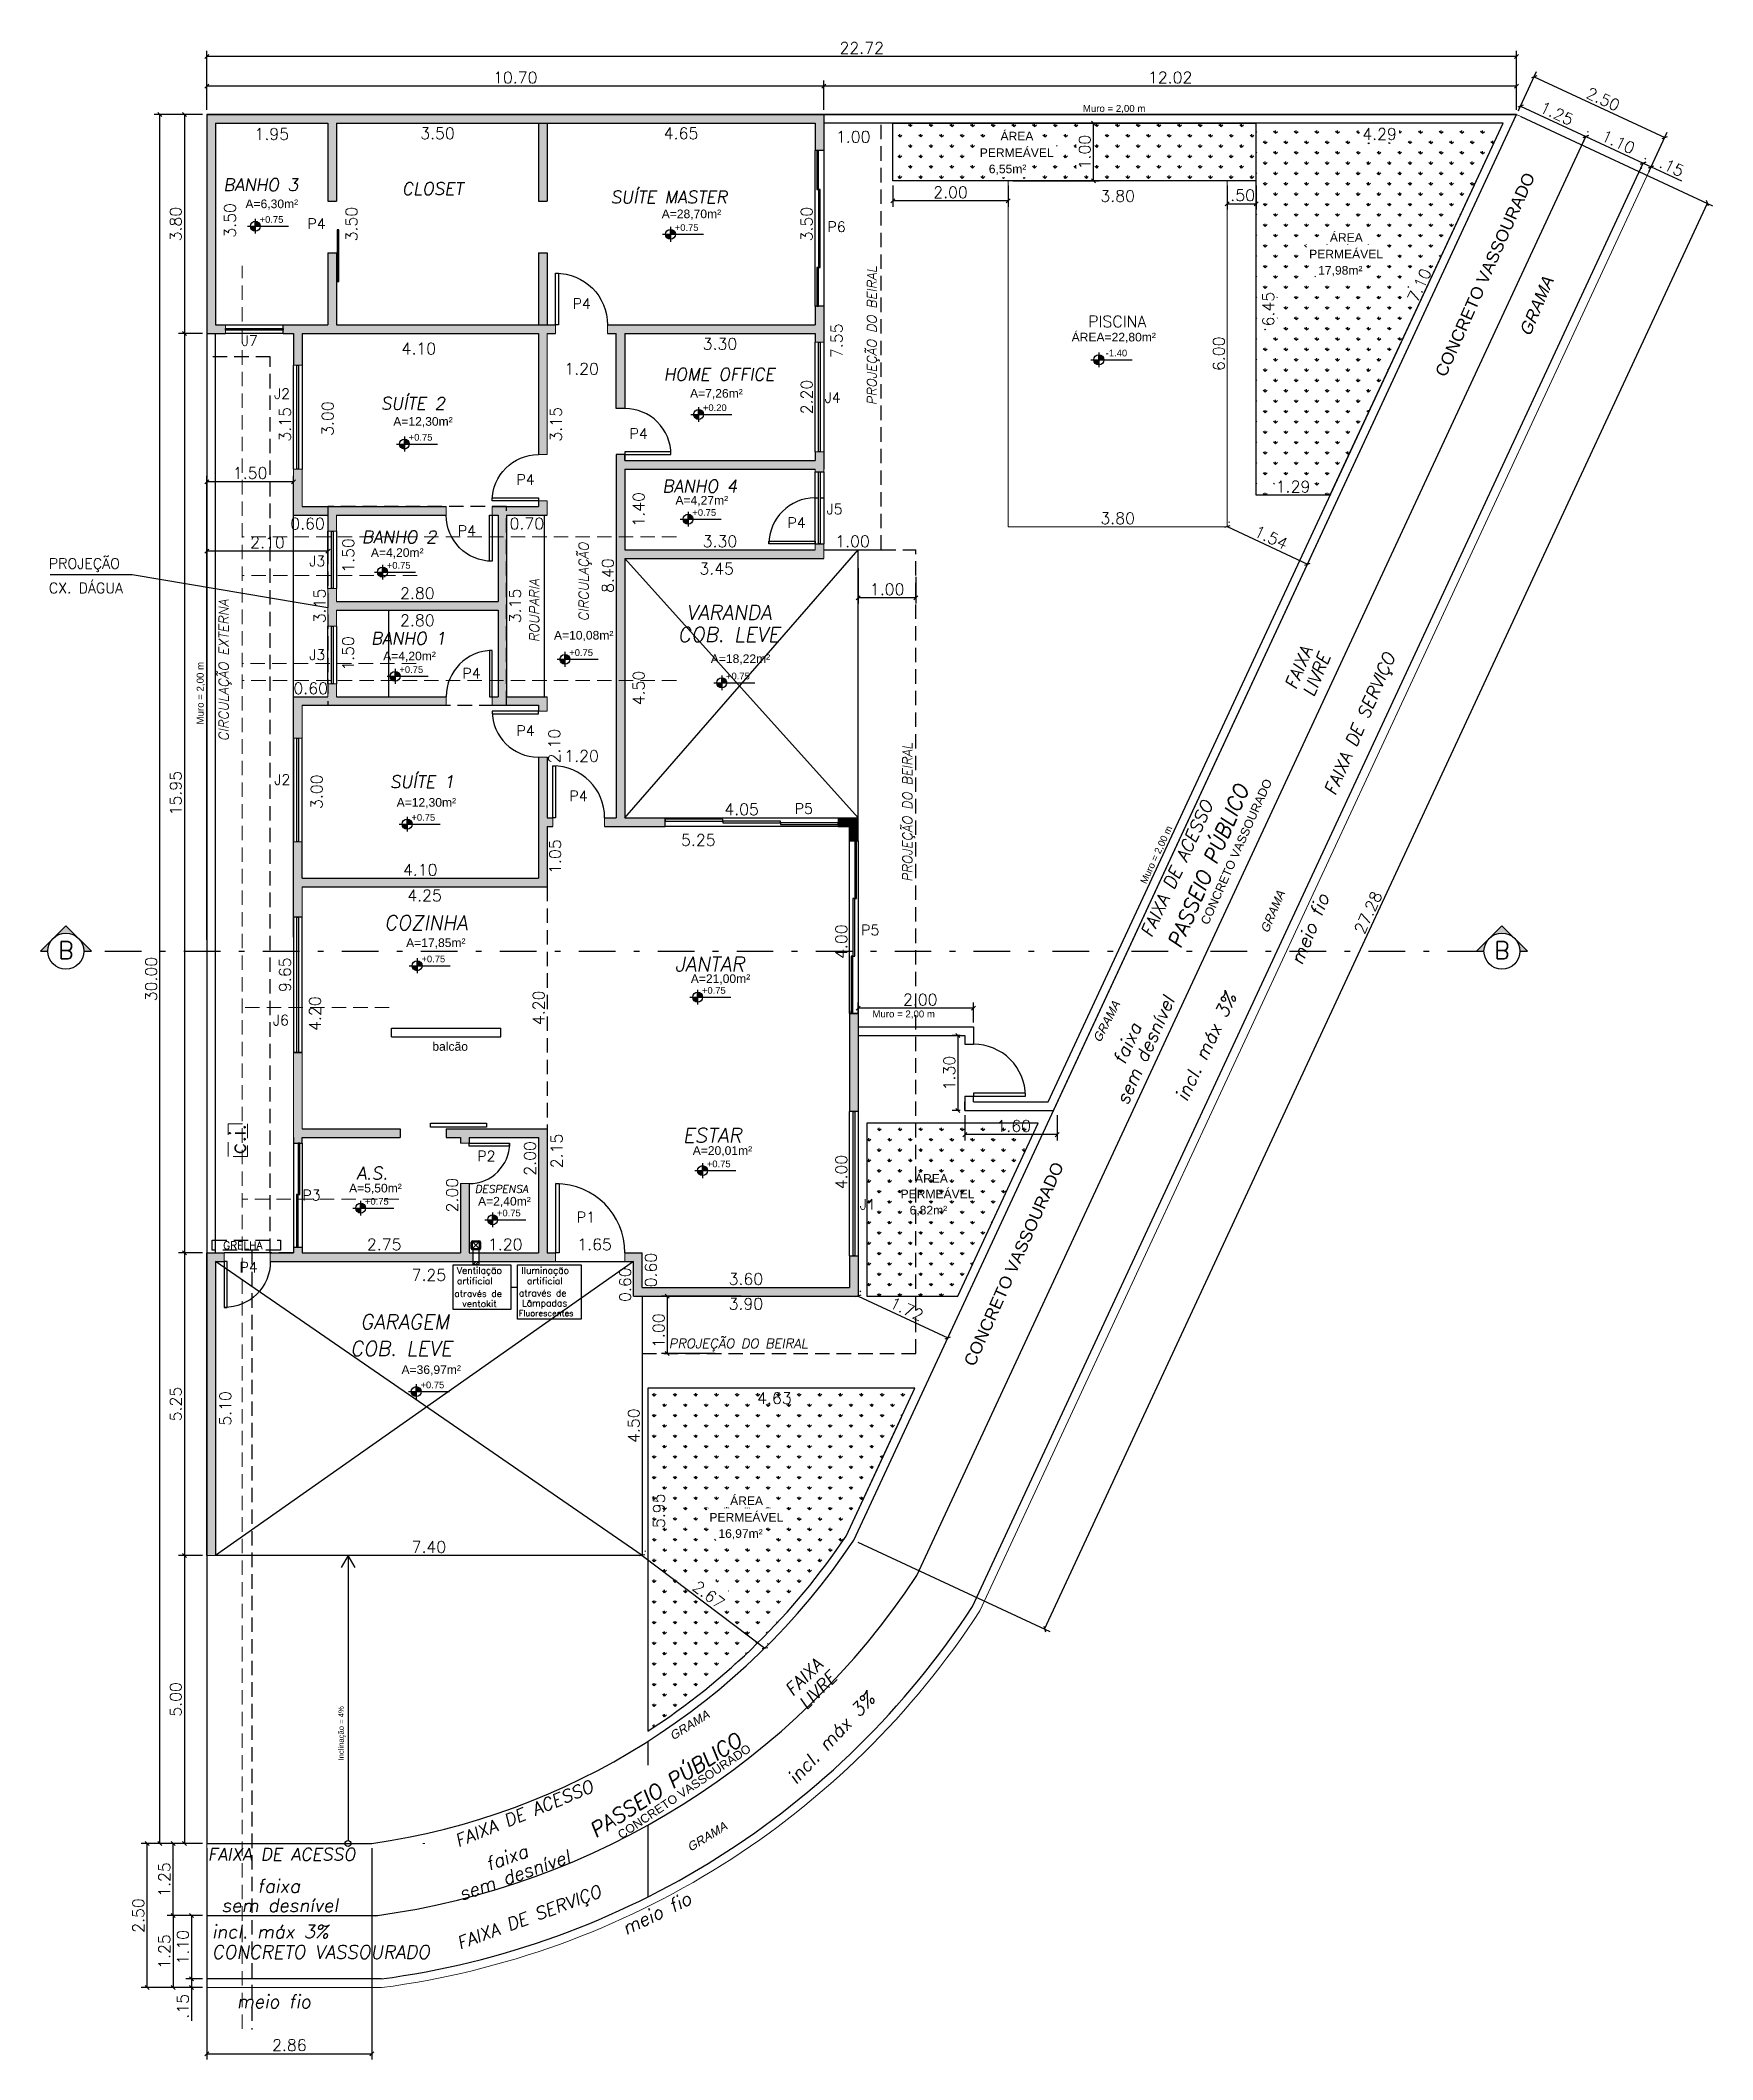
# Model space of a CAD drawing. Header units: metres. Extents: x 2690 to 3939, y 743 to 1123.
# Drawn here: x 3751.15 to 3780.16, y 766.29 to 801.32 of the extents above; entities that cross this region are included whole.
import ezdxf

# ---------------------------------------------------------------- set-up
doc = ezdxf.new("R2010")
doc.units = ezdxf.units.M
doc.set_wipeout_variables(frame=1)
doc.header["$PDMODE"] = 35
for name, pattern in [('DASHDOT2', [12.7, 6.35, -3.175, 0, -3.175]), ('DASHED2', [9.525, 6.35, -3.175]), ('HIDDEN', [0.375, 0.25, -0.125])]:
    doc.linetypes.add(name, pattern=pattern)
for name, color, linetype in [('0-MOLDURA', 2, 'Continuous'), ('000 - Cota', 8, 'Continuous'), ('000 - Texto', 1, 'Continuous'), ('001', 1, 'Continuous'), ('01', 1, 'Continuous'), ('02', 2, 'Continuous'), ('02-BALDR-VIGA-EIXO-LOCAÇÃO', 1, 'Continuous'), ('03', 3, 'Continuous'), ('04', 4, 'Continuous'), ('1MOBILIÁRIOS', 1, 'Continuous'), ('_a const_hum', 253, 'Continuous'), ('_muro', 2, 'Continuous'), ('_parede int', 4, 'Continuous'), ('_piso', 1, 'Continuous'), ('A CONSTRUIR', 10, 'Continuous'), ('ABERTURA', 2, 'Continuous'), ('AGUAS PLUVIAIS', 162, 'Continuous'), ('ANOTAÇÕES', 2, 'Continuous'), ('ARQ-MOB', 1, 'Continuous'), ('ARQUIT', 1, 'Continuous'), ('caixilho', 2, 'Continuous'), ('FOLHA - MARGEM', 3, 'Continuous'), ('H - grama 2', 73, 'Continuous'), ('TEXTO', 2, 'Continuous')]:
    doc.layers.add(name, color=color, linetype=linetype)
for name, color, linetype, lineweight in [('ALVENARIA', 4, 'Continuous', 18), ('COTA', 2, 'Continuous', 0), ('Esgoto', 94, 'DASHED2', 0)]:
    doc.layers.add(name, color=color, linetype=linetype, lineweight=lineweight)
for name, color, linetype, lineweight, true_color in [('ARQ - Fixo & Sanitário_Caneta_No__218', 7, 'Continuous', 13, 0x4a4a4a), ('EST - Laje_Caneta_No__218', 7, 'Continuous', 13, 0x4a4a4a), ('TOP - Terreno_Caneta_No__218', 7, 'Continuous', 13, 0x4a4a4a)]:
    doc.layers.add(name, color=color, linetype=linetype, lineweight=lineweight, true_color=true_color)
doc.styles.add('ARIAL', font='arial.ttf')
doc.styles.add('ROMA', font='romans.shx')
doc.styles.add('ROMANS', font='arial.ttf')
doc.dimstyles.new('CORTE', dxfattribs={"dimscale": 0, "dimtxt": 0.2, "dimasz": 0.07, "dimexe": 0.1, "dimexo": 0.08, "dimgap": 0.05, "dimtad": 1, "dimzin": 4, "dimdsep": 46, "dimtxsty": 'ROMA', "dimblk": 'OBLIQUE', "dimcen": 0, "dimclrd": 1, "dimclre": 1, "dimclrt": 2, "dimaunit": 1, "dimadec": 0, "dimazin": 0, "dimtfac": 1, "dimtofl": 0, "dimtmove": 0, "dimatfit": 3, "dimldrblk": 'OBLIQUE', "dimfxl": 0.1, "dimtolj": 1, "dimtzin": 0, "dimarcsym": 0})
doc.dimstyles.new('PLANTA', dxfattribs={"dimtxt": 0.2, "dimasz": 0.18, "dimexe": 0.18, "dimexo": 0.0625, "dimgap": 0.045, "dimtad": 1, "dimzin": 0, "dimdsep": 46, "dimtxsty": 'ROMA', "dimcen": 0.09, "dimse1": 1, "dimse2": 1, "dimsd1": 1, "dimsd2": 1, "dimclrd": 1, "dimclre": 1, "dimclrt": 2, "dimadec": 0, "dimazin": 0, "dimtfac": 1, "dimtofl": 0, "dimtmove": 0, "dimatfit": 3, "dimfxl": 0.18, "dimtolj": 1, "dimtzin": 0, "dimarcsym": 0})
pattern_1 = [(90, (456.48066, -13.42494), (-0.179605122, 0.179605122), [0.047625, -0.311585245]), (45, (456.48066, -13.42494), (-0.179605122, 0.179605122), [0.047625, -0.206375]), (135, (456.48066, -13.42494), (-0.179605122, -0.179605122), [0.047625, -0.206375])]
pattern_2 = [(90, (581.5339, -68.67924), (-0.179605122, 0.179605122), [0.047625, -0.311585245]), (45, (581.5339, -68.67924), (-0.179605122, 0.179605122), [0.047625, -0.206375]), (135, (581.5339, -68.67924), (-0.179605122, -0.179605122), [0.047625, -0.206375])]

msp = doc.modelspace()

# ---------------------------------------------------------------- texts
at = {"color": 2}
for s, height, style, p in [('+0.75', 0.11664, 'ROMANS', (3754.9548, 798.1579)), ('+0.75', 0.11664, 'ROMANS', (3762.1567, 798.0176)), (' -1.40', 0.11664, 'ROMANS', (3769.5887, 795.8397)), ('J2', 0.18, 'ROMA', (3755.2046, 795.1025)), ('+0.20', 0.11664, 'ROMANS', (3762.6454, 794.8915)), ('+0.75', 0.11664, 'ROMANS', (3757.5411, 794.3785)), ('+0.75', 0.11664, 'ROMANS', (3762.4623, 793.0735)), ('+0.75', 0.11664, 'ROMANS', (3757.1609, 792.1561)), ('+0.75', 0.11664, 'ROMANS', (3757.3796, 790.3479)), ('+0.75', 0.11664, 'ROMANS', (3760.3261, 790.6427)), ('+0.75', 0.11664, 'ROMANS', (3763.0463, 790.2351)), ('J2', 0.18, 'ROMA', (3755.2099, 788.4072)), ('+0.75', 0.11664, 'ROMANS', (3757.5884, 787.7824)), ('+0.75', 0.11664, 'ROMANS', (3757.7621, 785.3264)), ('+0.75', 0.11664, 'ROMANS', (3762.6286, 784.7807)), ('J6', 0.18, 'ROMA', (3755.1861, 784.2327)), ('+0.75', 0.11664, 'ROMANS', (3762.7137, 781.7705)), ('+0.75', 0.11664, 'ROMANS', (3756.7821, 781.1206)), ('+0.75', 0.11664, 'ROMANS', (3759.072, 780.918)), ('J1', 0.18, 'ROMA', (3765.3649, 781.0362)), ('+0.75', 0.11664, 'ROMANS', (3757.7458, 777.9356))]:
    msp.add_text(s, height=height, dxfattribs=dict(at, style=style)).set_placement(p)
at = {"layer": '000 - Texto', "style": 'ARIAL'}
for p in [(3769.2365, 800.0834), (3765.5856, 784.3704)]:
    msp.add_text('Muro = 2,00 m', height=0.12, dxfattribs=at).set_placement(p)
for s, height, rotation, p in [('Muro = 2,00 m', 0.12, 90, (3753.9837, 789.4536)), ('Muro = 2,00 m', 0.12, 65, (3770.3358, 786.6769)), ('Inclinação = 4%%%', 0.09521, 90, (3756.4157, 771.4762))]:
    msp.add_text(s, height=height, rotation=rotation, dxfattribs=at).set_placement(p)
at = {"layer": '02', "style": 'ROMA'}
for s, p in [('P4', (3755.7843, 798.0525)), ('P6', (3764.8057, 798)), ('P4', (3760.3847, 796.6663)), ('P4', (3761.3726, 794.4098)), ('P4', (3759.4112, 793.6133)), ('P4', (3764.1133, 792.8636)), ('P4', (3758.3933, 792.7259)), ('P4', (3758.4729, 790.2532)), ('P4', (3759.4106, 789.2554)), ('P4', (3760.3281, 788.1228)), ('P5', (3764.2373, 787.9029)), ('P5', (3765.3904, 785.7965)), ('P2', (3758.7301, 781.8741)), ('P3', (3755.6971, 781.1958)), ('P1', (3760.4587, 780.8142)), ('P4', (3754.6048, 779.9452))]:
    msp.add_text(s, height=0.18, dxfattribs=at).set_placement(p)
at = {"layer": '03', "linetype": 'Continuous', "style": 'ROMA', "oblique": 10}
for s, height, p in [('BANHO 3', 0.21516, (3754.3235, 798.7106)), ('CLOSET', 0.21516, (3757.4233, 798.6442)), ('SUÍTE MASTER', 0.215156, (3761.0459, 798.4973)), ('HOME OFFICE', 0.215156, (3761.964, 795.423)), ('SUÍTE 2', 0.21516, (3757.0567, 794.9168)), ('BANHO 4', 0.21516, (3761.9411, 793.4806)), ('BANHO 2', 0.21516, (3756.7259, 792.6004)), ('VARANDA', 0.25312, (3762.3566, 791.2705)), ('BANHO 1', 0.21516, (3756.8865, 790.8409)), ('COB. LEVE', 0.25312, (3762.2101, 790.8884)), ('SUÍTE 1', 0.21516, (3757.2165, 788.3522)), ('COZINHA', 0.25312, (3757.1161, 785.8868)), ('JANTAR', 0.25312, (3762.1607, 785.1683)), ('ESTAR', 0.25312, (3762.2975, 782.1977)), ('A.S.', 0.21937, (3756.6347, 781.5572)), ('DESPENSA', 0.135, (3758.6894, 781.3265)), ('GARAGEM', 0.25312, (3756.7013, 778.9615)), ('COB. LEVE', 0.25312, (3756.5265, 778.4991))]:
    msp.add_text(s, height=height, dxfattribs=at).set_placement(p)
for s, p in [('CIRCULAÇÃO', (3760.6616, 791.2447)), ('ROUPARIA', (3759.8033, 790.8825)), ('CIRCULAÇÃO EXTERNA', (3754.415, 789.1648))]:
    msp.add_text(s, height=0.16875, rotation=90, dxfattribs=at).set_placement(p)
at = {"layer": '03', "ltscale": 0.05, "style": 'ROMA', "text_generation_flag": 2}
for p in [(3751.4602, 785.6868), (3776.375, 785.6868)]:
    msp.add_text('B', height=0.3, rotation=180, dxfattribs=at).set_placement(p)
at = {"layer": '03', "linetype": 'Continuous', "insert": (3769.8342, 796.5467), "char_height": 0.2, "width": 1.239521, "attachment_point": 2, "line_spacing_factor": 0.938532, "style": 'ROMA'}
msp.add_mtext('PISCINA', dxfattribs=at)
at = {"layer": '_a const_hum', "color": 3, "linetype": 'HIDDEN', "style": 'ROMA', "oblique": 10}
for p in [(3765.6597, 794.9942), (3766.2766, 786.721)]:
    msp.add_text('PROJEÇÃO DO BEIRAL', height=0.166075, rotation=90, dxfattribs=at).set_placement(p)
msp.add_text('PROJEÇÃO DO BEIRAL', height=0.166075, dxfattribs=at).set_placement((3762.0535, 778.6291))
at = {"layer": 'AGUAS PLUVIAIS', "linetype": 'HIDDEN', "style": 'ROMA'}
msp.add_text('GRELHA', height=0.135, dxfattribs=at).set_placement((3754.3226, 780.3478))
at = {"layer": 'Esgoto', "color": 20, "linetype": 'HIDDEN', "style": 'ROMA'}
msp.add_text('c.i.', height=0.27, rotation=90, dxfattribs=at).set_placement((3754.7078, 781.9889))
at = {"layer": 'TEXTO'}
for s, height, style, p in [('ÁREA', 0.15, 'ROMANS', (3767.8083, 799.588)), ('PERMEÁVEL', 0.15, 'ROMANS', (3767.4489, 799.3002)), ('A=6,30m²', 0.15, 'ROMANS', (3754.7087, 798.4126)), ('A=28,70m²', 0.15, 'ROMANS', (3761.9304, 798.2382)), ('ÁREA', 0.15, 'ROMANS', (3773.5225, 797.8286)), ('PERMEÁVEL', 0.15, 'ROMANS', (3773.1631, 797.5407)), ('ÁREA=22,80m²', 0.15, 'ROMANS', (3769.0424, 796.1002)), ('A=7,26m²', 0.15, 'ROMANS', (3762.4226, 795.124)), ('A=12,30m²', 0.15, 'ROMANS', (3757.2737, 794.6369)), ('A=4,27m²', 0.15, 'ROMANS', (3762.1689, 793.269)), ('A=4,20m²', 0.15, 'ROMANS', (3756.8849, 792.361)), ('A=10,08m²', 0.15, 'ROMANS', (3760.0617, 790.9271)), ('A=4,20m²', 0.15, 'ROMANS', (3757.0983, 790.5667)), ('A=18,22m²', 0.15, 'ROMANS', (3762.782, 790.5195)), ('A=12,30m²', 0.15, 'ROMANS', (3757.3323, 788.0266)), ('A=17,85m²', 0.15, 'ROMANS', (3757.4964, 785.5913)), ('A=21,00m²', 0.15, 'ROMANS', (3762.4351, 784.9679)), ('balcão', 0.15, 'ROMANS', (3757.952, 783.7915)), ('A=20,01m²', 0.15, 'ROMANS', (3762.469, 781.9856)), ('A=5,50m²', 0.15, 'ROMANS', (3756.507, 781.3334)), ('PERMEÁVEL', 0.15, 'ROMANS', (3766.0752, 781.2323)), ('ÁREA', 0.15, 'ROMANS', (3766.3254, 781.5009)), ('A=2,40m²', 0.15, 'ROMANS', (3758.7448, 781.1057)), ('Ventilação', 0.1152, 'ROMA', (3758.3785, 779.9232)), ('Iluminação', 0.1152, 'ROMA', (3759.4984, 779.9232)), ('através de', 0.1152, 'ROMA', (3758.3332, 779.521)), ('artificial', 0.1152, 'ROMA', (3758.3785, 779.7421)), ('através de', 0.1152, 'ROMA', (3759.4531, 779.5296)), ('artificial', 0.1152, 'ROMA', (3759.5929, 779.7421)), ('ventokit', 0.1152, 'ROMA', (3758.4705, 779.3458)), ('Fluorescentes', 0.10368, 'ROMA', (3759.4503, 779.1861)), ('Lâmpadas', 0.1152, 'ROMA', (3759.5052, 779.3563)), ('A=36,97m²', 0.15, 'ROMANS', (3757.4165, 778.1829)), ('ÁREA', 0.15, 'ROMANS', (3763.1175, 775.9089)), ('PERMEÁVEL', 0.15, 'ROMANS', (3762.7581, 775.6211))]:
    msp.add_text(s, height=height, dxfattribs=dict(at, style=style)).set_placement(p)
at = {"layer": 'TEXTO', "color": 1, "style": 'ROMANS'}
for s, p in [('6,55m²', (3767.6048, 799.0187)), ('17,98m²', (3773.3189, 797.2593)), ('6,82m²', (3766.2311, 780.9508)), ('16,97m²', (3762.914, 775.3396))]:
    msp.add_text(s, height=0.15, dxfattribs=at).set_placement(p)
at = {"layer": 'TEXTO', "style": 'ROMANS'}
for s, height, rotation, p in [('CONCRETO VASSOURADO ', 0.21, 66.0234, (3775.5314, 795.4678)), ('CONCRETO VASSOURADO ', 0.15, 66.0234, (3771.4121, 785.9651)), ('CONCRETO VASSOURADO ', 0.21, 66.0234, (3767.356, 778.2989)), ('CONCRETO VASSOURADO', 0.15, 34.21853, (3761.2326, 770.1064))]:
    msp.add_text(s, height=height, rotation=rotation, dxfattribs=at).set_placement(p)
at = {"layer": 'TEXTO', "style": 'ROMANS', "oblique": 15}
for height, rotation, p in [(0.21, 67.05329, (3776.9907, 796.1714)), (0.15, 67.05329, (3772.4474, 785.8194)), (0.15, 62.69204, (3769.536, 783.9207)), (0.15, 32.26353, (3762.1247, 771.8203)), (0.15, 31.7412, (3762.4268, 769.8888))]:
    msp.add_text('GRAMA', height=height, rotation=rotation, dxfattribs=at).set_placement(p)
at = {"layer": 'TEXTO', "linetype": 'Continuous', "style": 'ROMA'}
for s, p in [('PROJEÇÃO ', (3751.2979, 792.1564)), ('CX. DÁGUA', (3751.2979, 791.7316))]:
    msp.add_text(s, height=0.18, dxfattribs=at).set_placement(p)
at = {"layer": 'TEXTO', "color": 1, "ltscale": 0.05, "style": 'ROMA', "oblique": 10}
for s, height, rotation, p in [('FAIXA ', 0.21812, 67.60521, (3772.9361, 790.0461)), ('LIVRE', 0.21812, 67.60521, (3773.2434, 789.9195)), ('FAIXA DE SERVIÇO', 0.218117, 66.68292, (3773.6169, 788.2074)), ('FAIXA DE ACESSO', 0.218117, 65.1529, (3770.429, 785.7443)), ('meio fio', 0.23095, 68.18481, (3773.0409, 785.2672)), ('sem desnível', 0.230947, 65.75766, (3770.0095, 782.8352)), ('incl. máx 3%%%', 0.230947, 64.57714, (3771.0408, 782.899)), ('faixa', 0.23095, 65.75766, (3769.9594, 783.5381)), ('FAIXA ', 0.21812, 44.9817, (3764.2017, 772.5792)), ('LIVRE', 0.21812, 44.9817, (3764.4366, 772.3441)), ('incl. máx 3%%%', 0.230947, 46.80444, (3764.2608, 771.0486)), ('FAIXA DE ACESSO', 0.218117, 22.36637, (3758.3995, 769.9669)), ('sem desnível', 0.230947, 19.42776, (3758.4596, 769.0409)), ('faixa', 0.23095, 19.42776, (3758.9334, 769.5625)), ('FAIXA DE SERVIÇO', 0.218117, 20.41142, (3758.4254, 768.1938)), ('meio fio', 0.23095, 25.65438, (3761.3123, 768.445))]:
    msp.add_text(s, height=height, rotation=rotation, dxfattribs=at).set_placement(p)
at = {"layer": 'TEXTO', "color": 2, "ltscale": 0.05, "style": 'ROMA', "oblique": 10}
for rotation, p in [(66.89813, (3770.9335, 785.5493)), (32.50975, (3760.7871, 770.1228))]:
    msp.add_text('PASSEIO PÚBLICO', height=0.256608, rotation=rotation, dxfattribs=at).set_placement(p)
at = {"layer": 'TEXTO', "color": 1, "ltscale": 0.05, "style": 'ROMA', "oblique": 10}
for s, height, p in [('FAIXA DE ACESSO', 0.218117, (3754.0553, 769.7397)), ('faixa', 0.23095, (3754.9151, 769.1831)), ('sem desnível', 0.230947, (3754.2948, 768.8488)), ('incl. máx 3%%%', 0.230947, (3754.1269, 768.3914)), ('meio fio', 0.23095, (3754.5585, 767.1789))]:
    msp.add_text(s, height=height, dxfattribs=at).set_placement(p)
at = {"layer": 'TEXTO', "color": 2, "ltscale": 0.05, "style": 'ROMA', "oblique": 10}
msp.add_text('CONCRETO VASSOURADO', height=0.230947, dxfattribs=at).set_placement((3754.1269, 768.0375))

# ---------------------------------------------------------------- blocks, each defined once
blk = doc.blocks.new('*D347')
at = {"layer": 'DEFPOINTS', "color": 0, "transparency": 16777216}
for p in [(3755.691, 786.786), (3755.691, 786.786), (3759.791, 786.786)]:
    blk.add_point(p, dxfattribs=at)
at = {"layer": '_a const_hum', "color": 2, "transparency": 16777216, "insert": (3757.741, 786.931), "char_height": 0.2, "attachment_point": 5, "style": 'ROMA'}
blk.add_mtext('\\A1;4.10', dxfattribs=at)
blk = doc.blocks.new('*U7')
at = {"layer": '02'}
for p, q in [((0, 0), (0, 0.9)), ((0, 0.9), (0.05, 0.9)), ((0.05, 0.9), (0.05, 0)), ((0.05, 0), (0, 0))]:
    blk.add_line(p, q, dxfattribs=at)
at = {"layer": '02', "ltscale": 0.05}
blk.add_arc((0, 0), 0.9, 0, 90, dxfattribs=at)
blk = doc.blocks.new('*U4')
at = {"layer": '02'}
for p, q in [((-0.05, 0.8), (-0.05, 0)), ((0, 0.8), (-0.05, 0.8)), ((0, 0), (0, 0.8)), ((-0.05, 0), (0, 0))]:
    blk.add_line(p, q, dxfattribs=at)
at = {"layer": '02', "ltscale": 0.05}
blk.add_arc((0, 0), 0.8, 90, 180, dxfattribs=at)
blk = doc.blocks.new('*D468')
at = {"layer": 'DEFPOINTS', "color": 0, "transparency": 16777216}
for p in [(3754.191, 780.136), (3754.191, 775.036), (3754.506, 775.036)]:
    blk.add_point(p, dxfattribs=at)
at = {"layer": 'ALVENARIA', "color": 2, "transparency": 16777216, "insert": (3754.361, 777.586), "char_height": 0.2, "attachment_point": 5, "rotation": 90, "style": 'ROMA'}
blk.add_mtext('\\A1;5.10', dxfattribs=at)
blk = doc.blocks.new('*D351')
at = {"layer": 'DEFPOINTS', "color": 0, "transparency": 16777216}
for p in [(3754.191, 780.136), (3761.441, 780.136), (3754.191, 779.757)]:
    blk.add_point(p, dxfattribs=at)
at = {"layer": '04', "color": 2, "transparency": 16777216, "insert": (3757.891, 779.902), "char_height": 0.2, "attachment_point": 5, "style": 'ROMA'}
blk.add_mtext('\\A1;7.25', dxfattribs=at)
blk = doc.blocks.new('*D352')
at = {"layer": 'DEFPOINTS', "color": 0, "transparency": 16777216}
for p in [(3755.691, 781.009), (3758.441, 781.059), (3755.691, 780.286)]:
    blk.add_point(p, dxfattribs=at)
at = {"layer": '04', "color": 2, "transparency": 16777216, "insert": (3757.116, 780.431), "char_height": 0.2, "attachment_point": 5, "style": 'ROMA'}
blk.add_mtext('\\A1;2.75', dxfattribs=at)
blk = doc.blocks.new('*D469')
at = {"layer": 'DEFPOINTS', "color": 0, "transparency": 16777216}
for p in [(3754.191, 775.036), (3754.191, 775.036), (3761.591, 775.036)]:
    blk.add_point(p, dxfattribs=at)
at = {"layer": 'ABERTURA', "color": 2, "transparency": 16777216, "insert": (3757.891, 775.181), "char_height": 0.2, "attachment_point": 5, "style": 'ROMA'}
blk.add_mtext('\\A1;7.40', dxfattribs=at)
blk = doc.blocks.new('*D470')
at = {"layer": 'DEFPOINTS', "color": 0, "transparency": 16777216}
for p in [(3761.591, 779.686), (3761.591, 779.686), (3765.191, 779.686)]:
    blk.add_point(p, dxfattribs=at)
at = {"layer": '04', "color": 2, "transparency": 16777216, "insert": (3763.391, 779.831), "char_height": 0.2, "attachment_point": 5, "style": 'ROMA'}
blk.add_mtext('\\A1;3.60', dxfattribs=at)
blk = doc.blocks.new('*U6')
at = {"layer": '02'}
for p, q in [((0, 0), (0, 1)), ((0, 1), (0.05, 1)), ((0.05, 1), (0.05, 0)), ((0.05, 0), (0, 0))]:
    blk.add_line(p, q, dxfattribs=at)
at = {"layer": '02', "ltscale": 0.05}
blk.add_arc((0, 0), 1, 0, 90, dxfattribs=at)
blk = doc.blocks.new('*U5')
at = {"layer": '02'}
for p, q in [((0, 0), (0, 0.8)), ((0, 0.8), (0.05, 0.8)), ((0.05, 0.8), (0.05, 0)), ((0.05, 0), (0, 0))]:
    blk.add_line(p, q, dxfattribs=at)
at = {"layer": '02', "ltscale": 0.05}
blk.add_arc((0, 0), 0.8, 0, 90, dxfattribs=at)
blk = doc.blocks.new('*D452')
at = {"layer": 'DEFPOINTS', "color": 0, "transparency": 16777216}
for p in [(3755.691, 786.636), (3755.691, 782.436), (3756.061, 782.436)]:
    blk.add_point(p, dxfattribs=at)
at = {"layer": '04', "color": 2, "transparency": 16777216, "insert": (3755.916, 784.436), "char_height": 0.2, "attachment_point": 5, "rotation": 90, "style": 'ROMA'}
blk.add_mtext('\\A1;4.20', dxfattribs=at)
blk = doc.blocks.new('_Oblique')
at = {"color": 0, "linetype": 'ByBlock', "lineweight": -2}
blk.add_line((-0.5, -0.5), (0.5, 0.5), dxfattribs=at)
blk = doc.blocks.new('*D348')
at = {"layer": '02', "color": 1, "lineweight": -2, "transparency": 16777216}
for p, q in [((3754.041, 785.715), (3754.041, 793.766)), ((3755.541, 793.666), (3754.041, 793.666)), ((3755.541, 785.765), (3755.541, 793.766))]:
    blk.add_line(p, q, dxfattribs=at)
at = {"layer": 'DEFPOINTS', "color": 0, "transparency": 16777216}
for p in [(3754.041, 793.666), (3754.041, 785.635), (3755.541, 785.685)]:
    blk.add_point(p, dxfattribs=at)
at = {"layer": '02', "color": 1, "lineweight": -2, "transparency": 16777216, "xscale": 0.07, "yscale": 0.07, "zscale": 0.07, "rotation": 180}
blk.add_blockref('_Oblique', (3754.041, 793.666), dxfattribs=at)
at = {"layer": '02', "color": 1, "lineweight": -2, "transparency": 16777216, "xscale": 0.07, "yscale": 0.07, "zscale": 0.07}
blk.add_blockref('_Oblique', (3755.541, 793.666), dxfattribs=at)
at = {"layer": '02', "color": 2, "transparency": 16777216, "insert": (3754.791, 793.816), "char_height": 0.2, "attachment_point": 5, "style": 'ROMA'}
blk.add_mtext('\\A1;1.50', dxfattribs=at)
blk = doc.blocks.new('*D453')
at = {"layer": 'DEFPOINTS', "color": 0, "transparency": 16777216}
for p in [(3754.586, 799.886), (3756.291, 799.886), (3756.291, 796.386)]:
    blk.add_point(p, dxfattribs=at)
at = {"layer": '04', "color": 2, "transparency": 16777216, "insert": (3754.441, 798.2), "char_height": 0.2, "attachment_point": 5, "rotation": 90, "style": 'ROMA'}
blk.add_mtext('\\A1;3.50', dxfattribs=at)
blk = doc.blocks.new('*D454')
at = {"layer": 'DEFPOINTS', "color": 0, "transparency": 16777216}
for p in [(3756.291, 793.086), (3756.291, 791.586), (3756.64, 791.586)]:
    blk.add_point(p, dxfattribs=at)
at = {"layer": '04', "color": 2, "transparency": 16777216, "insert": (3756.495, 792.386), "char_height": 0.2, "attachment_point": 5, "rotation": 90, "style": 'ROMA'}
blk.add_mtext('\\A1;1.50', dxfattribs=at)
blk = doc.blocks.new('*D349')
at = {"layer": 'DEFPOINTS', "color": 0, "transparency": 16777216}
for p in [(3756.291, 791.436), (3756.291, 789.936), (3756.636, 789.936)]:
    blk.add_point(p, dxfattribs=at)
at = {"layer": '04', "color": 2, "transparency": 16777216, "insert": (3756.491, 790.686), "char_height": 0.2, "attachment_point": 5, "rotation": 90, "style": 'ROMA'}
blk.add_mtext('\\A1;1.50', dxfattribs=at)
blk = doc.blocks.new('*D455')
at = {"layer": 'DEFPOINTS', "color": 0, "transparency": 16777216}
for p in [(3755.691, 789.786), (3755.691, 786.786), (3756.089, 786.786)]:
    blk.add_point(p, dxfattribs=at)
at = {"layer": '04', "color": 2, "transparency": 16777216, "insert": (3755.944, 788.286), "char_height": 0.2, "attachment_point": 5, "rotation": 90, "style": 'ROMA'}
blk.add_mtext('\\A1;3.00', dxfattribs=at)
blk = doc.blocks.new('*D456')
at = {"layer": 'DEFPOINTS', "color": 0, "transparency": 16777216}
for p in [(3756.281, 796.236), (3756.441, 796.236), (3756.291, 793.236)]:
    blk.add_point(p, dxfattribs=at)
at = {"layer": '04', "color": 2, "transparency": 16777216, "insert": (3756.136, 794.761), "char_height": 0.2, "attachment_point": 5, "rotation": 90, "style": 'ROMA'}
blk.add_mtext('\\A1;3.00', dxfattribs=at)
blk = doc.blocks.new('*D350')
at = {"layer": 'DEFPOINTS', "color": 0, "transparency": 16777216}
for p in [(3764.591, 799.886), (3764.591, 796.386), (3764.641, 796.386)]:
    blk.add_point(p, dxfattribs=at)
at = {"layer": '04', "color": 2, "transparency": 16777216, "insert": (3764.446, 798.136), "char_height": 0.2, "attachment_point": 5, "rotation": 90, "style": 'ROMA'}
blk.add_mtext('\\A1;3.50', dxfattribs=at)
blk = doc.blocks.new('*D457')
at = {"layer": 'DEFPOINTS', "color": 0, "transparency": 16777216}
for p in [(3754.191, 799.886), (3756.141, 799.886), (3756.141, 799.553)]:
    blk.add_point(p, dxfattribs=at)
at = {"layer": '_parede int', "color": 2, "transparency": 16777216, "insert": (3755.166, 799.698), "char_height": 0.2, "attachment_point": 5, "style": 'ROMA'}
blk.add_mtext('\\A1;1.95', dxfattribs=at)
blk = doc.blocks.new('*D458')
at = {"layer": 'DEFPOINTS', "color": 0, "transparency": 16777216}
for p in [(3755.691, 796.236), (3759.791, 796.236), (3755.691, 795.831)]:
    blk.add_point(p, dxfattribs=at)
at = {"layer": '_parede int', "color": 2, "transparency": 16777216, "insert": (3757.716, 795.976), "char_height": 0.2, "attachment_point": 5, "style": 'ROMA'}
blk.add_mtext('\\A1;4.10', dxfattribs=at)
blk = doc.blocks.new('*D459')
at = {"layer": 'DEFPOINTS', "color": 0, "transparency": 16777216}
for p in [(3758.441, 782.286), (3758.441, 782.286), (3758.441, 780.286)]:
    blk.add_point(p, dxfattribs=at)
at = {"layer": '_piso', "color": 2, "transparency": 16777216, "insert": (3758.296, 781.286), "char_height": 0.2, "attachment_point": 5, "rotation": 90, "style": 'ROMA'}
blk.add_mtext('\\A1;2.00', dxfattribs=at)
blk = doc.blocks.new('*D460')
at = {"layer": 'DEFPOINTS', "color": 0, "transparency": 16777216}
for p in [(3758.591, 782.186), (3758.591, 780.286), (3759.791, 780.286)]:
    blk.add_point(p, dxfattribs=at)
at = {"layer": '04', "color": 2, "transparency": 16777216, "insert": (3759.216, 780.431), "char_height": 0.2, "attachment_point": 5, "style": 'ROMA'}
blk.add_mtext('\\A1;1.20', dxfattribs=at)
blk = doc.blocks.new('*D461')
at = {"layer": 'DEFPOINTS', "color": 0, "transparency": 16777216}
for p in [(3759.941, 796.236), (3761.141, 796.236), (3761.141, 795.479)]:
    blk.add_point(p, dxfattribs=at)
at = {"layer": '04', "color": 2, "transparency": 16777216, "insert": (3760.541, 795.624), "char_height": 0.2, "attachment_point": 5, "style": 'ROMA'}
blk.add_mtext('\\A1;1.20', dxfattribs=at)
blk = doc.blocks.new('*D462')
at = {"layer": 'DEFPOINTS', "color": 0, "transparency": 16777216}
for p in [(3761.291, 795.913), (3761.291, 794.036), (3764.591, 794.036)]:
    blk.add_point(p, dxfattribs=at)
at = {"layer": '04', "color": 2, "transparency": 16777216, "insert": (3762.941, 796.058), "char_height": 0.2, "attachment_point": 5, "style": 'ROMA'}
blk.add_mtext('\\A1;3.30', dxfattribs=at)
blk = doc.blocks.new('*D463')
at = {"layer": 'DEFPOINTS', "color": 0, "transparency": 16777216}
for p in [(3761.344, 793.886), (3761.339, 792.486), (3761.677, 792.486)]:
    blk.add_point(p, dxfattribs=at)
at = {"layer": 'ALVENARIA', "color": 2, "transparency": 16777216, "insert": (3761.532, 793.186), "char_height": 0.2, "attachment_point": 5, "rotation": 90, "style": 'ROMA'}
blk.add_mtext('\\A1;1.40', dxfattribs=at)
blk = doc.blocks.new('*D464')
at = {"layer": 'DEFPOINTS', "color": 0, "transparency": 16777216}
for p in [(3761.291, 792.486), (3761.291, 792.486), (3764.591, 792.486)]:
    blk.add_point(p, dxfattribs=at)
at = {"layer": 'ALVENARIA', "color": 2, "transparency": 16777216, "insert": (3762.941, 792.631), "char_height": 0.2, "attachment_point": 5, "style": 'ROMA'}
blk.add_mtext('\\A1;3.30', dxfattribs=at)
blk = doc.blocks.new('*D465')
at = {"layer": 'DEFPOINTS', "color": 0, "transparency": 16777216}
for p in [(3761.291, 787.836), (3761.291, 787.836), (3765.341, 787.836)]:
    blk.add_point(p, dxfattribs=at)
at = {"layer": 'ALVENARIA', "color": 2, "transparency": 16777216, "insert": (3763.316, 787.981), "char_height": 0.2, "attachment_point": 5, "style": 'ROMA'}
blk.add_mtext('\\A1;4.05', dxfattribs=at)
blk = doc.blocks.new('*D466')
at = {"layer": 'DEFPOINTS', "color": 0, "transparency": 16777216}
for p in [(3761.291, 792.336), (3761.676, 792.336), (3761.291, 787.836)]:
    blk.add_point(p, dxfattribs=at)
at = {"layer": 'ALVENARIA', "color": 2, "transparency": 16777216, "insert": (3761.531, 790.086), "char_height": 0.2, "attachment_point": 5, "rotation": 90, "style": 'ROMA'}
blk.add_mtext('\\A1;4.50', dxfattribs=at)
blk = doc.blocks.new('*D467')
at = {"layer": 'DEFPOINTS', "color": 0, "transparency": 16777216}
for p in [(3764.591, 796.236), (3764.591, 796.236), (3764.591, 794.036)]:
    blk.add_point(p, dxfattribs=at)
at = {"layer": 'ALVENARIA', "color": 2, "transparency": 16777216, "insert": (3764.446, 795.136), "char_height": 0.2, "attachment_point": 5, "rotation": 90, "style": 'ROMA'}
blk.add_mtext('\\A1;2.20', dxfattribs=at)
blk = doc.blocks.new('*D353')
at = {"layer": 'DEFPOINTS', "color": 0, "transparency": 16777216}
for p in [(3761.291, 792.336), (3764.741, 792.336), (3764.741, 792.011)]:
    blk.add_point(p, dxfattribs=at)
at = {"layer": 'ANOTAÇÕES', "color": 2, "transparency": 16777216, "insert": (3762.884, 792.156), "char_height": 0.2, "attachment_point": 5, "style": 'ROMA'}
blk.add_mtext('\\A1;3.45', dxfattribs=at)
blk = doc.blocks.new('*D471')
at = {"layer": 'DEFPOINTS', "color": 0, "transparency": 16777216}
for p in [(3767.941, 798.886), (3771.741, 798.886), (3771.741, 798.477)]:
    blk.add_point(p, dxfattribs=at)
at = {"layer": '04', "color": 2, "transparency": 16777216, "insert": (3769.841, 798.622), "char_height": 0.2, "attachment_point": 5, "style": 'ROMA'}
blk.add_mtext('\\A1;3.80', dxfattribs=at)
blk = doc.blocks.new('*D472')
at = {"layer": 'DEFPOINTS', "color": 0, "transparency": 16777216}
for p in [(3767.941, 798.886), (3767.941, 792.886), (3771.741, 792.886)]:
    blk.add_point(p, dxfattribs=at)
at = {"layer": '04', "color": 2, "transparency": 16777216, "insert": (3771.596, 795.886), "char_height": 0.2, "attachment_point": 5, "rotation": 90, "style": 'ROMA'}
blk.add_mtext('\\A1;6.00', dxfattribs=at)
blk = doc.blocks.new('*D473')
at = {"layer": 'DEFPOINTS', "color": 0, "transparency": 16777216}
for p in [(3759.941, 787.686), (3765.191, 787.686), (3765.191, 787.303)]:
    blk.add_point(p, dxfattribs=at)
at = {"layer": '04', "color": 2, "transparency": 16777216, "insert": (3762.566, 787.448), "char_height": 0.2, "attachment_point": 5, "style": 'ROMA'}
blk.add_mtext('\\A1;5.25', dxfattribs=at)
blk = doc.blocks.new('*D354')
at = {"layer": '04', "color": 1, "lineweight": -2, "transparency": 16777216}
for p, q in [((3765.374, 779.608), (3765.383, 779.626)), ((3765.341, 779.536), (3766.897, 778.812)), ((3766.93, 778.885), (3766.939, 778.903))]:
    blk.add_line(p, q, dxfattribs=at)
at = {"layer": 'DEFPOINTS', "color": 0, "transparency": 16777216}
for p in [(3765.341, 779.536), (3766.897, 778.812), (3766.897, 778.812)]:
    blk.add_point(p, dxfattribs=at)
at = {"layer": '04', "color": 1, "lineweight": -2, "transparency": 16777216, "xscale": 0.07, "yscale": 0.07, "zscale": 0.07}
for p, rotation in [((3765.341, 779.536), 155.0727829008973), ((3766.897, 778.812), 335.0727829008974)]:
    blk.add_blockref('_Oblique', p, dxfattribs=dict(at, rotation=rotation))
at = {"layer": '04', "color": 2, "transparency": 16777216, "insert": (3766.182, 779.31), "char_height": 0.2, "attachment_point": 5, "rotation": 335.0728, "style": 'ROMA'}
blk.add_mtext('\\A1;1.72', dxfattribs=at)
blk = doc.blocks.new('*D474')
at = {"layer": '04', "color": 1, "lineweight": -2, "transparency": 16777216}
for p, q in [((3771.774, 792.958), (3771.783, 792.976)), ((3771.741, 792.886), (3773.136, 792.237)), ((3773.17, 792.31), (3773.178, 792.328))]:
    blk.add_line(p, q, dxfattribs=at)
at = {"layer": 'DEFPOINTS', "color": 0, "transparency": 16777216}
for p in [(3771.741, 792.886), (3773.136, 792.237), (3773.136, 792.237)]:
    blk.add_point(p, dxfattribs=at)
at = {"layer": '04', "color": 1, "lineweight": -2, "transparency": 16777216, "xscale": 0.07, "yscale": 0.07, "zscale": 0.07}
for p, rotation in [((3771.741, 792.886), 155.0727829008965), ((3773.136, 792.237), 335.0727829008965)]:
    blk.add_blockref('_Oblique', p, dxfattribs=dict(at, rotation=rotation))
at = {"layer": '04', "color": 2, "transparency": 16777216, "insert": (3772.502, 792.697), "char_height": 0.2, "attachment_point": 5, "rotation": 335.0728, "style": 'ROMA'}
blk.add_mtext('\\A1;1.54', dxfattribs=at)
blk = doc.blocks.new('*U3')
at = {"layer": '02'}
for p, q in [((-0.05, 0.9), (-0.05, 0)), ((0, 0.9), (-0.05, 0.9)), ((0, 0), (0, 0.9)), ((-0.05, 0), (0, 0))]:
    blk.add_line(p, q, dxfattribs=at)
at = {"layer": '02', "ltscale": 0.05}
blk.add_arc((0, 0), 0.9, 90, 180, dxfattribs=at)
blk = doc.blocks.new('*U8')
at = {"layer": '02'}
for p, q in [((0, 0), (0, 0.7)), ((0, 0.7), (0.05, 0.7)), ((0.05, 0.7), (0.05, 0)), ((0.05, 0), (0, 0))]:
    blk.add_line(p, q, dxfattribs=at)
at = {"layer": '02', "ltscale": 0.05}
blk.add_arc((0, 0), 0.7, 0, 90, dxfattribs=at)
blk = doc.blocks.new('*D393')
at = {"layer": 'DEFPOINTS', "color": 0, "transparency": 16777216}
for p in [(3761.141, 796.236), (3761.141, 787.836), (3761.141, 787.836)]:
    blk.add_point(p, dxfattribs=at)
at = {"layer": '0-MOLDURA', "color": 2, "transparency": 16777216, "insert": (3760.996, 792.036), "char_height": 0.2, "attachment_point": 5, "rotation": 90, "style": 'ROMA'}
blk.add_mtext('\\A1;8.40', dxfattribs=at)
blk = doc.blocks.new('*D394')
at = {"layer": 'DEFPOINTS', "color": 0, "transparency": 16777216}
for p in [(3756.291, 791.436), (3759.091, 791.436), (3759.091, 791.115)]:
    blk.add_point(p, dxfattribs=at)
at = {"layer": '0-MOLDURA', "color": 2, "transparency": 16777216, "insert": (3757.691, 791.26), "char_height": 0.2, "attachment_point": 5, "style": 'ROMA'}
blk.add_mtext('\\A1;2.80', dxfattribs=at)
blk = doc.blocks.new('*D395')
at = {"layer": 'DEFPOINTS', "color": 0, "transparency": 16777216}
for p in [(3756.291, 791.586), (3756.291, 791.586), (3759.091, 791.586)]:
    blk.add_point(p, dxfattribs=at)
at = {"layer": '0-MOLDURA', "color": 2, "transparency": 16777216, "insert": (3757.691, 791.731), "char_height": 0.2, "attachment_point": 5, "style": 'ROMA'}
blk.add_mtext('\\A1;2.80', dxfattribs=at)
blk = doc.blocks.new('*D396')
at = {"layer": 'DEFPOINTS', "color": 0, "transparency": 16777216}
for p in [(3756.291, 799.886), (3756.291, 796.386), (3756.694, 796.386)]:
    blk.add_point(p, dxfattribs=at)
at = {"layer": '04', "color": 2, "transparency": 16777216, "insert": (3756.549, 798.136), "char_height": 0.2, "attachment_point": 5, "rotation": 90, "style": 'ROMA'}
blk.add_mtext('\\A1;3.50', dxfattribs=at)
blk = doc.blocks.new('*D397')
at = {"layer": 'DEFPOINTS', "color": 0, "transparency": 16777216}
for p in [(3759.791, 782.286), (3759.791, 780.286), (3759.791, 780.286)]:
    blk.add_point(p, dxfattribs=at)
at = {"layer": 'COTA', "color": 2, "transparency": 16777216, "insert": (3759.646, 781.924), "char_height": 0.2, "attachment_point": 5, "rotation": 90, "style": 'ROMA'}
blk.add_mtext('\\A1;2.00', dxfattribs=at)
blk = doc.blocks.new('*D398')
at = {"layer": 'DEFPOINTS', "color": 0, "transparency": 16777216}
for p in [(3761.591, 779.536), (3761.591, 775.036), (3761.591, 775.036)]:
    blk.add_point(p, dxfattribs=at)
at = {"layer": 'COTA', "color": 2, "transparency": 16777216, "insert": (3761.446, 777.286), "char_height": 0.2, "attachment_point": 5, "rotation": 90, "style": 'ROMA'}
blk.add_mtext('\\A1;4.50', dxfattribs=at)
blk = doc.blocks.new('*D399')
at = {"layer": 'DEFPOINTS', "color": 0, "transparency": 16777216}
for p in [(3761.441, 780.136), (3761.441, 779.536), (3761.441, 779.536)]:
    blk.add_point(p, dxfattribs=at)
at = {"layer": 'COTA', "color": 2, "transparency": 16777216, "insert": (3761.296, 779.733), "char_height": 0.2, "attachment_point": 5, "rotation": 90, "style": 'ROMA'}
blk.add_mtext('\\A1;0.60', dxfattribs=at)
blk = doc.blocks.new('*D400')
at = {"layer": 'DEFPOINTS', "color": 0, "transparency": 16777216}
for p in [(3761.591, 780.286), (3761.887, 780.286), (3761.591, 779.686)]:
    blk.add_point(p, dxfattribs=at)
at = {"layer": 'COTA', "color": 2, "transparency": 16777216, "insert": (3761.742, 779.986), "char_height": 0.2, "attachment_point": 5, "rotation": 90, "style": 'ROMA'}
blk.add_mtext('\\A1;0.60', dxfattribs=at)
blk = doc.blocks.new('*D364')
at = {"layer": 'DEFPOINTS', "color": 0, "transparency": 16777216}
for p in [(3759.941, 780.286), (3759.941, 780.286), (3761.591, 780.286)]:
    blk.add_point(p, dxfattribs=at)
at = {"layer": 'COTA', "color": 2, "transparency": 16777216, "insert": (3760.766, 780.431), "char_height": 0.2, "attachment_point": 5, "style": 'ROMA'}
blk.add_mtext('\\A1;1.65', dxfattribs=at)
blk = doc.blocks.new('*D365')
at = {"layer": 'DEFPOINTS', "color": 0, "transparency": 16777216}
for p in [(3759.941, 782.436), (3760.254, 782.436), (3759.941, 780.286)]:
    blk.add_point(p, dxfattribs=at)
at = {"layer": 'COTA', "color": 2, "transparency": 16777216, "insert": (3760.109, 782.053), "char_height": 0.2, "attachment_point": 5, "rotation": 90, "style": 'ROMA'}
blk.add_mtext('\\A1;2.15', dxfattribs=at)
blk = doc.blocks.new('*D366')
at = {"layer": 'DEFPOINTS', "color": 0, "transparency": 16777216}
for p in [(3759.941, 786.636), (3759.941, 786.636), (3759.941, 782.436)]:
    blk.add_point(p, dxfattribs=at)
at = {"layer": 'COTA', "color": 2, "transparency": 16777216, "insert": (3759.796, 784.536), "char_height": 0.2, "attachment_point": 5, "rotation": 90, "style": 'ROMA'}
blk.add_mtext('\\A1;4.20', dxfattribs=at)
blk = doc.blocks.new('*D367')
at = {"layer": 'DEFPOINTS', "color": 0, "transparency": 16777216}
for p in [(3755.691, 786.636), (3759.941, 786.636), (3759.941, 786.341)]:
    blk.add_point(p, dxfattribs=at)
at = {"layer": 'COTA', "color": 2, "transparency": 16777216, "insert": (3757.816, 786.486), "char_height": 0.2, "attachment_point": 5, "style": 'ROMA'}
blk.add_mtext('\\A1;4.25', dxfattribs=at)
blk = doc.blocks.new('*D368')
at = {"layer": 'DEFPOINTS', "color": 0, "transparency": 16777216}
for p in [(3759.941, 788.76), (3759.941, 787.836), (3761.141, 787.836)]:
    blk.add_point(p, dxfattribs=at)
at = {"layer": 'COTA', "color": 2, "transparency": 16777216, "insert": (3760.541, 788.905), "char_height": 0.2, "attachment_point": 5, "style": 'ROMA'}
blk.add_mtext('\\A1;1.20', dxfattribs=at)
blk = doc.blocks.new('*D369')
at = {"layer": 'DEFPOINTS', "color": 0, "transparency": 16777216}
for p in [(3759.241, 793.086), (3759.532, 793.086), (3759.241, 789.936)]:
    blk.add_point(p, dxfattribs=at)
at = {"layer": 'COTA', "color": 2, "transparency": 16777216, "insert": (3759.387, 791.511), "char_height": 0.2, "attachment_point": 5, "rotation": 90, "style": 'ROMA'}
blk.add_mtext('\\A1;3.15', dxfattribs=at)
blk = doc.blocks.new('*D370')
at = {"layer": 'DEFPOINTS', "color": 0, "transparency": 16777216}
for p in [(3756.141, 793.086), (3756.141, 789.936), (3756.141, 789.936)]:
    blk.add_point(p, dxfattribs=at)
at = {"layer": 'COTA', "color": 2, "transparency": 16777216, "insert": (3755.996, 791.511), "char_height": 0.2, "attachment_point": 5, "rotation": 90, "style": 'ROMA'}
blk.add_mtext('\\A1;3.15', dxfattribs=at)
blk = doc.blocks.new('*D371')
at = {"layer": 'DEFPOINTS', "color": 0, "transparency": 16777216}
for p in [(3755.541, 789.936), (3755.541, 789.936), (3756.141, 789.936)]:
    blk.add_point(p, dxfattribs=at)
at = {"layer": 'COTA', "color": 2, "transparency": 16777216, "insert": (3755.841, 790.081), "char_height": 0.2, "attachment_point": 5, "style": 'ROMA'}
blk.add_mtext('\\A1;0.60', dxfattribs=at)
blk = doc.blocks.new('*D372')
at = {"layer": 'DEFPOINTS', "color": 0, "transparency": 16777216}
for p in [(3755.541, 789.936), (3755.541, 789.936), (3755.541, 780.286)]:
    blk.add_point(p, dxfattribs=at)
at = {"layer": 'COTA', "color": 2, "transparency": 16777216, "insert": (3755.396, 785.111), "char_height": 0.2, "attachment_point": 5, "rotation": 90, "style": 'ROMA'}
blk.add_mtext('\\A1;9.65', dxfattribs=at)
blk = doc.blocks.new('*D373')
at = {"layer": 'DEFPOINTS', "color": 0, "transparency": 16777216}
for p in [(3755.541, 793.086), (3756.141, 793.086), (3755.541, 792.794)]:
    blk.add_point(p, dxfattribs=at)
at = {"layer": 'COTA', "color": 2, "transparency": 16777216, "insert": (3755.786, 792.939), "char_height": 0.2, "attachment_point": 5, "style": 'ROMA'}
blk.add_mtext('\\A1;0.60', dxfattribs=at)
blk = doc.blocks.new('*D374')
at = {"layer": 'DEFPOINTS', "color": 0, "transparency": 16777216}
for p in [(3755.541, 796.236), (3755.541, 796.236), (3755.541, 793.086)]:
    blk.add_point(p, dxfattribs=at)
at = {"layer": 'COTA', "color": 2, "transparency": 16777216, "insert": (3755.396, 794.661), "char_height": 0.2, "attachment_point": 5, "rotation": 90, "style": 'ROMA'}
blk.add_mtext('\\A1;3.15', dxfattribs=at)
blk = doc.blocks.new('*D338')
at = {"layer": 'DEFPOINTS', "color": 0, "transparency": 16777216}
for p in [(3764.741, 799.886), (3764.741, 792.336), (3765.112, 792.336)]:
    blk.add_point(p, dxfattribs=at)
at = {"layer": 'COTA', "color": 2, "transparency": 16777216, "insert": (3764.967, 796.111), "char_height": 0.2, "attachment_point": 5, "rotation": 90, "style": 'ROMA'}
blk.add_mtext('\\A1;7.55', dxfattribs=at)
blk = doc.blocks.new('*D375')
at = {"layer": 'DEFPOINTS', "color": 0, "transparency": 16777216}
for p in [(3761.441, 779.536), (3761.441, 779.256), (3765.341, 779.536)]:
    blk.add_point(p, dxfattribs=at)
at = {"layer": 'COTA', "color": 2, "transparency": 16777216, "insert": (3763.391, 779.401), "char_height": 0.2, "attachment_point": 5, "style": 'ROMA'}
blk.add_mtext('\\A1;3.90', dxfattribs=at)
blk = doc.blocks.new('*D376')
at = {"layer": 'DEFPOINTS', "color": 0, "transparency": 16777216}
for p in [(3759.941, 787.686), (3760.226, 787.686), (3759.941, 786.636)]:
    blk.add_point(p, dxfattribs=at)
at = {"layer": 'COTA', "color": 2, "transparency": 16777216, "insert": (3760.081, 787.161), "char_height": 0.2, "attachment_point": 5, "rotation": 90, "style": 'ROMA'}
blk.add_mtext('\\A1;1.05', dxfattribs=at)
blk = doc.blocks.new('*D377')
at = {"layer": 'DEFPOINTS', "color": 0, "transparency": 16777216}
for p in [(3759.241, 793.086), (3759.941, 793.086), (3759.241, 792.795)]:
    blk.add_point(p, dxfattribs=at)
at = {"layer": 'COTA', "color": 2, "transparency": 16777216, "insert": (3759.591, 792.94), "char_height": 0.2, "attachment_point": 5, "style": 'ROMA'}
blk.add_mtext('\\A1;0.70', dxfattribs=at)
blk = doc.blocks.new('*D378')
at = {"layer": 'DEFPOINTS', "color": 0, "transparency": 16777216}
for p in [(3759.941, 796.236), (3760.24, 796.236), (3759.941, 793.086)]:
    blk.add_point(p, dxfattribs=at)
at = {"layer": 'COTA', "color": 2, "transparency": 16777216, "insert": (3760.095, 794.661), "char_height": 0.2, "attachment_point": 5, "rotation": 90, "style": 'ROMA'}
blk.add_mtext('\\A1;3.15', dxfattribs=at)
blk = doc.blocks.new('*D379')
at = {"layer": 'DEFPOINTS', "color": 0, "transparency": 16777216}
for p in [(3759.941, 789.936), (3760.212, 789.936), (3759.941, 787.836)]:
    blk.add_point(p, dxfattribs=at)
at = {"layer": 'COTA', "color": 2, "transparency": 16777216, "insert": (3760.067, 789.079), "char_height": 0.2, "attachment_point": 5, "rotation": 90, "style": 'ROMA'}
blk.add_mtext('\\A1;2.10', dxfattribs=at)
blk = doc.blocks.new('*D380')
at = {"layer": '04', "color": 1, "lineweight": -2, "transparency": 16777216}
for p, q in [((3761.639, 775.1), (3761.651, 775.116)), ((3761.591, 775.036), (3763.72, 773.428)), ((3763.768, 773.492), (3763.78, 773.508))]:
    blk.add_line(p, q, dxfattribs=at)
at = {"layer": 'DEFPOINTS', "color": 0, "transparency": 16777216}
for p in [(3761.591, 775.036), (3763.72, 773.428), (3763.72, 773.428)]:
    blk.add_point(p, dxfattribs=at)
at = {"layer": '04', "color": 1, "lineweight": -2, "transparency": 16777216, "xscale": 0.07, "yscale": 0.07, "zscale": 0.07}
for p, rotation in [((3761.591, 775.036), 142.946304458645), ((3763.72, 773.428), 322.946304458645)]:
    blk.add_blockref('_Oblique', p, dxfattribs=dict(at, rotation=rotation))
at = {"layer": '04', "color": 2, "transparency": 16777216, "insert": (3762.746, 774.352), "char_height": 0.2, "attachment_point": 5, "rotation": 322.9463, "style": 'ROMA'}
blk.add_mtext('\\A1;2.67', dxfattribs=at)
blk = doc.blocks.new('*D381')
at = {"layer": '01', "color": 1, "lineweight": -2, "transparency": 16777216}
for p, q in [((3763.311, 779.536), (3761.927, 779.536)), ((3762.027, 779.536), (3762.027, 778.536)), ((3762.858, 778.536), (3761.927, 778.536))]:
    blk.add_line(p, q, dxfattribs=at)
at = {"layer": 'DEFPOINTS', "color": 0, "transparency": 16777216}
for p in [(3763.391, 779.536), (3762.027, 778.536), (3762.938, 778.536)]:
    blk.add_point(p, dxfattribs=at)
at = {"layer": '01', "color": 1, "lineweight": -2, "transparency": 16777216, "xscale": 0.07, "yscale": 0.07, "zscale": 0.07}
for p, rotation in [((3762.027, 779.536), 90), ((3762.027, 778.536), 270)]:
    blk.add_blockref('_Oblique', p, dxfattribs=dict(at, rotation=rotation))
at = {"layer": '01', "color": 2, "transparency": 16777216, "insert": (3761.877, 778.936), "char_height": 0.2, "attachment_point": 5, "rotation": 90, "style": 'ROMA'}
blk.add_mtext('\\A1;1.00', dxfattribs=at)
blk = doc.blocks.new('*D401')
at = {"layer": 'DEFPOINTS', "color": 0, "transparency": 16777216}
for p in [(3765.191, 783.686), (3765.191, 779.686), (3765.191, 779.686)]:
    blk.add_point(p, dxfattribs=at)
at = {"layer": '04', "color": 2, "transparency": 16777216, "insert": (3765.046, 781.686), "char_height": 0.2, "attachment_point": 5, "rotation": 90, "style": 'ROMA'}
blk.add_mtext('\\A1;4.00', dxfattribs=at)
blk = doc.blocks.new('*D402')
at = {"layer": 'DEFPOINTS', "color": 0, "transparency": 16777216}
for p in [(3765.191, 787.686), (3765.191, 783.686), (3765.191, 783.686)]:
    blk.add_point(p, dxfattribs=at)
at = {"layer": '04', "color": 2, "transparency": 16777216, "insert": (3765.046, 785.686), "char_height": 0.2, "attachment_point": 5, "rotation": 90, "style": 'ROMA'}
blk.add_mtext('\\A1;4.00', dxfattribs=at)
blk = doc.blocks.new('*D403')
at = {"layer": 'DEFPOINTS', "color": 0, "transparency": 16777216}
for p in [(3772.241, 799.886), (3776.527, 799.886), (3772.241, 799.553)]:
    blk.add_point(p, dxfattribs=at)
at = {"layer": '04', "color": 2, "transparency": 16777216, "insert": (3774.384, 799.698), "char_height": 0.2, "attachment_point": 5, "style": 'ROMA'}
blk.add_mtext('\\A1;4.29', dxfattribs=at)
blk = doc.blocks.new('*D404')
at = {"layer": 'DEFPOINTS', "color": 0, "transparency": 16777216}
for p in [(3772.241, 799.886), (3772.241, 793.436), (3772.6, 793.436)]:
    blk.add_point(p, dxfattribs=at)
at = {"layer": '04', "color": 2, "transparency": 16777216, "insert": (3772.455, 796.661), "char_height": 0.2, "attachment_point": 5, "rotation": 90, "style": 'ROMA'}
blk.add_mtext('\\A1;6.45', dxfattribs=at)
blk = doc.blocks.new('*D405')
at = {"layer": 'DEFPOINTS', "color": 0, "transparency": 16777216}
for p in [(3772.241, 793.436), (3773.528, 793.436), (3773.528, 793.436)]:
    blk.add_point(p, dxfattribs=at)
at = {"layer": '04', "color": 2, "transparency": 16777216, "insert": (3772.884, 793.581), "char_height": 0.2, "attachment_point": 5, "style": 'ROMA'}
blk.add_mtext('\\A1;1.29', dxfattribs=at)
blk = doc.blocks.new('*D342')
at = {"layer": 'DEFPOINTS', "color": 0, "transparency": 16777216}
for p in [(3776.527, 799.886), (3776.527, 799.886), (3773.562, 793.436)]:
    blk.add_point(p, dxfattribs=at)
at = {"layer": '04', "color": 2, "transparency": 16777216, "insert": (3775.076, 797.077), "char_height": 0.2, "attachment_point": 5, "rotation": 65.3183, "style": 'ROMA'}
blk.add_mtext('\\A1;7.10', dxfattribs=at)
blk = doc.blocks.new('*D406')
at = {"layer": 'COTA', "color": 1, "lineweight": -2, "transparency": 16777216}
for p, q in [((3765.941, 798.806), (3765.941, 798.438)), ((3767.941, 798.538), (3765.941, 798.538)), ((3767.941, 798.806), (3767.941, 798.438))]:
    blk.add_line(p, q, dxfattribs=at)
at = {"layer": 'DEFPOINTS', "color": 0, "transparency": 16777216}
for p in [(3765.941, 798.886), (3767.941, 798.886), (3765.941, 798.538)]:
    blk.add_point(p, dxfattribs=at)
at = {"layer": 'COTA', "color": 1, "lineweight": -2, "transparency": 16777216, "xscale": 0.07, "yscale": 0.07, "zscale": 0.07, "rotation": 180}
blk.add_blockref('_Oblique', (3765.941, 798.538), dxfattribs=at)
at = {"layer": 'COTA', "color": 1, "lineweight": -2, "transparency": 16777216, "xscale": 0.07, "yscale": 0.07, "zscale": 0.07}
blk.add_blockref('_Oblique', (3767.941, 798.538), dxfattribs=at)
at = {"layer": 'COTA', "color": 2, "transparency": 16777216, "insert": (3766.941, 798.688), "char_height": 0.2, "attachment_point": 5, "style": 'ROMA'}
blk.add_mtext('\\A1;2.00', dxfattribs=at)
blk = doc.blocks.new('*D407')
at = {"layer": 'COTA', "color": 1, "lineweight": -2, "transparency": 16777216}
for p, q in [((3771.741, 798.806), (3771.741, 798.387)), ((3772.241, 798.806), (3772.241, 798.387)), ((3771.741, 798.487), (3772.241, 798.487))]:
    blk.add_line(p, q, dxfattribs=at)
at = {"layer": 'DEFPOINTS', "color": 0, "transparency": 16777216}
for p in [(3771.741, 798.886), (3772.241, 798.886), (3772.241, 798.487)]:
    blk.add_point(p, dxfattribs=at)
at = {"layer": 'COTA', "color": 1, "lineweight": -2, "transparency": 16777216, "xscale": 0.07, "yscale": 0.07, "zscale": 0.07, "rotation": 180}
blk.add_blockref('_Oblique', (3771.741, 798.487), dxfattribs=at)
at = {"layer": 'COTA', "color": 1, "lineweight": -2, "transparency": 16777216, "xscale": 0.07, "yscale": 0.07, "zscale": 0.07}
blk.add_blockref('_Oblique', (3772.241, 798.487), dxfattribs=at)
at = {"layer": 'COTA', "color": 2, "transparency": 16777216, "insert": (3772.01, 798.637), "char_height": 0.2, "attachment_point": 5, "style": 'ROMA'}
blk.add_mtext('\\A1;.50', dxfattribs=at)
blk = doc.blocks.new('*D408')
at = {"layer": 'COTA', "color": 1, "lineweight": -2, "transparency": 16777216}
for p, q in [((3764.741, 800.116), (3764.741, 800.629)), ((3776.761, 800.116), (3776.761, 800.629)), ((3776.761, 800.529), (3764.741, 800.529))]:
    blk.add_line(p, q, dxfattribs=at)
at = {"layer": 'DEFPOINTS', "color": 0, "transparency": 16777216}
for p in [(3764.741, 800.529), (3764.741, 800.036), (3776.761, 800.036)]:
    blk.add_point(p, dxfattribs=at)
at = {"layer": 'COTA', "color": 1, "lineweight": -2, "transparency": 16777216, "xscale": 0.07, "yscale": 0.07, "zscale": 0.07}
for p, rotation in [((3764.741, 800.529), 179.9999999999989), ((3776.761, 800.529), 359.9999999999989)]:
    blk.add_blockref('_Oblique', p, dxfattribs=dict(at, rotation=rotation))
at = {"layer": 'COTA', "color": 2, "transparency": 16777216, "insert": (3770.751, 800.679), "char_height": 0.2, "attachment_point": 5, "style": 'ROMA'}
blk.add_mtext('\\A1;12.02', dxfattribs=at)
blk = doc.blocks.new('*D409')
at = {"layer": 'COTA', "color": 1, "lineweight": -2, "transparency": 16777216}
for p, q in [((3754.041, 800.116), (3754.041, 800.629)), ((3764.741, 800.116), (3764.741, 800.629)), ((3764.741, 800.529), (3754.041, 800.529))]:
    blk.add_line(p, q, dxfattribs=at)
at = {"layer": 'DEFPOINTS', "color": 0, "transparency": 16777216}
for p in [(3754.041, 800.529), (3754.041, 800.036), (3764.741, 800.036)]:
    blk.add_point(p, dxfattribs=at)
at = {"layer": 'COTA', "color": 1, "lineweight": -2, "transparency": 16777216, "xscale": 0.07, "yscale": 0.07, "zscale": 0.07, "rotation": 180}
blk.add_blockref('_Oblique', (3754.041, 800.529), dxfattribs=at)
at = {"layer": 'COTA', "color": 1, "lineweight": -2, "transparency": 16777216, "xscale": 0.07, "yscale": 0.07, "zscale": 0.07}
blk.add_blockref('_Oblique', (3764.741, 800.529), dxfattribs=at)
at = {"layer": 'COTA', "color": 2, "transparency": 16777216, "insert": (3759.391, 800.679), "char_height": 0.2, "attachment_point": 5, "style": 'ROMA'}
blk.add_mtext('\\A1;10.70', dxfattribs=at)
blk = doc.blocks.new('*D410')
at = {"layer": 'COTA', "color": 1, "lineweight": -2, "transparency": 16777216}
for p, q in [((3754.041, 800.116), (3754.041, 801.143)), ((3776.761, 801.043), (3754.041, 801.043)), ((3776.761, 800.116), (3776.761, 801.143))]:
    blk.add_line(p, q, dxfattribs=at)
at = {"layer": 'DEFPOINTS', "color": 0, "transparency": 16777216}
for p in [(3754.041, 801.043), (3754.041, 800.036), (3776.761, 800.036)]:
    blk.add_point(p, dxfattribs=at)
at = {"layer": 'COTA', "color": 1, "lineweight": -2, "transparency": 16777216, "xscale": 0.07, "yscale": 0.07, "zscale": 0.07, "rotation": 180}
blk.add_blockref('_Oblique', (3754.041, 801.043), dxfattribs=at)
at = {"layer": 'COTA', "color": 1, "lineweight": -2, "transparency": 16777216, "xscale": 0.07, "yscale": 0.07, "zscale": 0.07}
blk.add_blockref('_Oblique', (3776.761, 801.043), dxfattribs=at)
at = {"layer": 'COTA', "color": 2, "transparency": 16777216, "insert": (3765.401, 801.193), "char_height": 0.2, "attachment_point": 5, "style": 'ROMA'}
blk.add_mtext('\\A1;22.72', dxfattribs=at)
blk = doc.blocks.new('*D411')
at = {"layer": 'COTA', "color": 1, "lineweight": -2, "transparency": 16777216}
for p, q in [((3753.961, 800.036), (3753.55, 800.036)), ((3753.65, 800.036), (3753.65, 796.236)), ((3753.961, 796.236), (3753.55, 796.236))]:
    blk.add_line(p, q, dxfattribs=at)
at = {"layer": 'DEFPOINTS', "color": 0, "transparency": 16777216}
for p in [(3754.041, 800.036), (3753.65, 796.236), (3754.041, 796.236)]:
    blk.add_point(p, dxfattribs=at)
at = {"layer": 'COTA', "color": 1, "lineweight": -2, "transparency": 16777216, "xscale": 0.07, "yscale": 0.07, "zscale": 0.07}
for p, rotation in [((3753.65, 800.036), 90), ((3753.65, 796.236), 270)]:
    blk.add_blockref('_Oblique', p, dxfattribs=dict(at, rotation=rotation))
at = {"layer": 'COTA', "color": 2, "transparency": 16777216, "insert": (3753.5, 798.136), "char_height": 0.2, "attachment_point": 5, "rotation": 90, "style": 'ROMA'}
blk.add_mtext('\\A1;3.80', dxfattribs=at)
blk = doc.blocks.new('*D412')
at = {"layer": 'COTA', "color": 1, "lineweight": -2, "transparency": 16777216}
for p, q in [((3753.961, 796.236), (3753.55, 796.236)), ((3753.65, 796.236), (3753.65, 780.286)), ((3753.961, 780.286), (3753.55, 780.286))]:
    blk.add_line(p, q, dxfattribs=at)
at = {"layer": 'DEFPOINTS', "color": 0, "transparency": 16777216}
for p in [(3754.041, 796.236), (3753.65, 780.286), (3754.041, 780.286)]:
    blk.add_point(p, dxfattribs=at)
at = {"layer": 'COTA', "color": 1, "lineweight": -2, "transparency": 16777216, "xscale": 0.07, "yscale": 0.07, "zscale": 0.07}
for p, rotation in [((3753.65, 796.236), 90), ((3753.65, 780.286), 270)]:
    blk.add_blockref('_Oblique', p, dxfattribs=dict(at, rotation=rotation))
at = {"layer": 'COTA', "color": 2, "transparency": 16777216, "insert": (3753.5, 788.261), "char_height": 0.2, "attachment_point": 5, "rotation": 90, "style": 'ROMA'}
blk.add_mtext('\\A1;15.95', dxfattribs=at)
blk = doc.blocks.new('*D413')
at = {"layer": 'COTA', "color": 1, "lineweight": -2, "transparency": 16777216}
for p, q in [((3753.961, 780.286), (3753.55, 780.286)), ((3753.65, 780.286), (3753.65, 775.036)), ((3753.961, 775.036), (3753.55, 775.036))]:
    blk.add_line(p, q, dxfattribs=at)
at = {"layer": 'DEFPOINTS', "color": 0, "transparency": 16777216}
for p in [(3754.041, 780.286), (3753.65, 775.036), (3754.041, 775.036)]:
    blk.add_point(p, dxfattribs=at)
at = {"layer": 'COTA', "color": 1, "lineweight": -2, "transparency": 16777216, "xscale": 0.07, "yscale": 0.07, "zscale": 0.07}
for p, rotation in [((3753.65, 780.286), 90), ((3753.65, 775.036), 270)]:
    blk.add_blockref('_Oblique', p, dxfattribs=dict(at, rotation=rotation))
at = {"layer": 'COTA', "color": 2, "transparency": 16777216, "insert": (3753.5, 777.661), "char_height": 0.2, "attachment_point": 5, "rotation": 90, "style": 'ROMA'}
blk.add_mtext('\\A1;5.25', dxfattribs=at)
blk = doc.blocks.new('*D414')
at = {"layer": 'COTA', "color": 1, "lineweight": -2, "transparency": 16777216}
for p, q in [((3753.961, 775.036), (3753.55, 775.036)), ((3753.65, 775.036), (3753.65, 770.036)), ((3753.961, 770.036), (3753.55, 770.036))]:
    blk.add_line(p, q, dxfattribs=at)
at = {"layer": 'DEFPOINTS', "color": 0, "transparency": 16777216}
for p in [(3754.041, 775.036), (3753.65, 770.036), (3754.041, 770.036)]:
    blk.add_point(p, dxfattribs=at)
at = {"layer": 'COTA', "color": 1, "lineweight": -2, "transparency": 16777216, "xscale": 0.07, "yscale": 0.07, "zscale": 0.07}
for p, rotation in [((3753.65, 775.036), 90), ((3753.65, 770.036), 270)]:
    blk.add_blockref('_Oblique', p, dxfattribs=dict(at, rotation=rotation))
at = {"layer": 'COTA', "color": 2, "transparency": 16777216, "insert": (3753.5, 772.536), "char_height": 0.2, "attachment_point": 5, "rotation": 90, "style": 'ROMA'}
blk.add_mtext('\\A1;5.00', dxfattribs=at)
blk = doc.blocks.new('*D415')
at = {"layer": 'COTA', "color": 1, "lineweight": -2, "transparency": 16777216}
for p, q in [((3753.961, 800.036), (3753.124, 800.036)), ((3753.224, 770.036), (3753.224, 800.036)), ((3753.961, 770.036), (3753.124, 770.036))]:
    blk.add_line(p, q, dxfattribs=at)
at = {"layer": 'DEFPOINTS', "color": 0, "transparency": 16777216}
for p in [(3753.224, 800.036), (3754.041, 800.036), (3754.041, 770.036)]:
    blk.add_point(p, dxfattribs=at)
at = {"layer": 'COTA', "color": 1, "lineweight": -2, "transparency": 16777216, "xscale": 0.07, "yscale": 0.07, "zscale": 0.07}
for p, rotation in [((3753.224, 800.036), 90), ((3753.224, 770.036), 270)]:
    blk.add_blockref('_Oblique', p, dxfattribs=dict(at, rotation=rotation))
at = {"layer": 'COTA', "color": 2, "transparency": 16777216, "insert": (3753.074, 785.036), "char_height": 0.2, "attachment_point": 5, "rotation": 90, "style": 'ROMA'}
blk.add_mtext('\\A1;30.00', dxfattribs=at)
blk = doc.blocks.new('*D416')
at = {"layer": 'COTA', "color": 1, "lineweight": -2, "transparency": 16777216}
for p, q in [((3754.041, 769.956), (3754.041, 766.286)), ((3756.901, 769.956), (3756.901, 766.286)), ((3754.041, 766.386), (3756.901, 766.386))]:
    blk.add_line(p, q, dxfattribs=at)
at = {"layer": 'DEFPOINTS', "color": 0, "transparency": 16777216}
for p in [(3754.041, 770.036), (3756.901, 770.036), (3756.901, 766.386)]:
    blk.add_point(p, dxfattribs=at)
at = {"layer": 'COTA', "color": 1, "lineweight": -2, "transparency": 16777216, "xscale": 0.07, "yscale": 0.07, "zscale": 0.07, "rotation": 180}
blk.add_blockref('_Oblique', (3754.041, 766.386), dxfattribs=at)
at = {"layer": 'COTA', "color": 1, "lineweight": -2, "transparency": 16777216, "xscale": 0.07, "yscale": 0.07, "zscale": 0.07}
blk.add_blockref('_Oblique', (3756.901, 766.386), dxfattribs=at)
at = {"layer": 'COTA', "color": 2, "transparency": 16777216, "insert": (3755.471, 766.536), "char_height": 0.2, "attachment_point": 5, "style": 'ROMA'}
blk.add_mtext('\\A1;2.86', dxfattribs=at)
blk = doc.blocks.new('*D418')
at = {"layer": 'COTA', "color": 1, "lineweight": -2, "transparency": 16777216}
for p, q in [((3776.833, 800.002), (3780.162, 798.455)), ((3768.574, 773.758), (3780.072, 798.497)), ((3765.335, 775.263), (3768.665, 773.716))]:
    blk.add_line(p, q, dxfattribs=at)
at = {"layer": 'DEFPOINTS', "color": 0, "transparency": 16777216}
for p in [(3776.761, 800.036), (3780.072, 798.497), (3765.263, 775.297)]:
    blk.add_point(p, dxfattribs=at)
at = {"layer": 'COTA', "color": 1, "lineweight": -2, "transparency": 16777216, "xscale": 0.07, "yscale": 0.07, "zscale": 0.07}
for p, rotation in [((3780.072, 798.497), 65.07278290089883), ((3768.574, 773.758), 245.0727829008988)]:
    blk.add_blockref('_Oblique', p, dxfattribs=dict(at, rotation=rotation))
at = {"layer": 'COTA', "color": 2, "transparency": 16777216, "insert": (3774.187, 786.191), "char_height": 0.2, "attachment_point": 5, "rotation": 65.0728, "style": 'ROMA'}
blk.add_mtext('\\A1;27.28', dxfattribs=at)
blk = doc.blocks.new('*D343')
at = {"layer": '02', "color": 1, "lineweight": -2, "ltscale": 0.5, "transparency": 16777216}
for p, q in [((3753.961, 770.036), (3753.353, 770.036)), ((3753.453, 768.786), (3753.453, 770.036)), ((3753.962, 768.786), (3753.353, 768.786))]:
    blk.add_line(p, q, dxfattribs=at)
at = {"layer": 'DEFPOINTS', "color": 0, "ltscale": 0.5, "transparency": 16777216}
for p in [(3753.453, 770.036), (3754.041, 770.036), (3754.042, 768.786)]:
    blk.add_point(p, dxfattribs=at)
at = {"layer": '02', "color": 1, "lineweight": -2, "ltscale": 0.5, "transparency": 16777216, "xscale": 0.07, "yscale": 0.07, "zscale": 0.07}
for p, rotation in [((3753.453, 770.036), 90), ((3753.453, 768.786), 270)]:
    blk.add_blockref('_Oblique', p, dxfattribs=dict(at, rotation=rotation))
at = {"layer": '02', "color": 2, "ltscale": 0.5, "transparency": 16777216, "insert": (3753.303, 769.411), "char_height": 0.2, "attachment_point": 5, "rotation": 90, "style": 'ROMA'}
blk.add_mtext('\\A1;1.25', dxfattribs=at)
blk = doc.blocks.new('*D344')
at = {"layer": '02', "color": 1, "lineweight": -2, "transparency": 16777216}
for p, q in [((3753.962, 768.786), (3753.673, 768.786)), ((3753.773, 768.786), (3753.773, 767.686)), ((3753.961, 767.686), (3753.673, 767.686))]:
    blk.add_line(p, q, dxfattribs=at)
at = {"layer": 'DEFPOINTS', "color": 0, "transparency": 16777216}
for p in [(3754.042, 768.786), (3753.773, 767.686), (3754.041, 767.686)]:
    blk.add_point(p, dxfattribs=at)
at = {"layer": '02', "color": 1, "lineweight": -2, "transparency": 16777216, "xscale": 0.07, "yscale": 0.07, "zscale": 0.07}
for p, rotation in [((3753.773, 768.786), 90), ((3753.773, 767.686), 270)]:
    blk.add_blockref('_Oblique', p, dxfattribs=dict(at, rotation=rotation))
at = {"layer": '02', "color": 2, "transparency": 16777216, "insert": (3753.623, 768.236), "char_height": 0.2, "attachment_point": 5, "rotation": 90, "style": 'ROMA'}
blk.add_mtext('\\A1;1.10', dxfattribs=at)
blk = doc.blocks.new('*D345')
at = {"layer": '02', "color": 1, "lineweight": -2, "transparency": 16777216}
for p, q in [((3753.961, 767.686), (3753.672, 767.686)), ((3753.772, 767.686), (3753.772, 767.536)), ((3753.961, 767.536), (3753.672, 767.536)), ((3753.772, 767.536), (3753.772, 766.956))]:
    blk.add_line(p, q, dxfattribs=at)
at = {"layer": 'DEFPOINTS', "color": 0, "transparency": 16777216}
for p in [(3754.041, 767.686), (3753.772, 767.536), (3754.041, 767.536)]:
    blk.add_point(p, dxfattribs=at)
at = {"layer": '02', "color": 1, "lineweight": -2, "transparency": 16777216, "xscale": 0.07, "yscale": 0.07, "zscale": 0.07}
for p, rotation in [((3753.772, 767.686), 90), ((3753.772, 767.536), 270)]:
    blk.add_blockref('_Oblique', p, dxfattribs=dict(at, rotation=rotation))
at = {"layer": '02', "color": 2, "transparency": 16777216, "insert": (3753.622, 767.211), "char_height": 0.2, "attachment_point": 5, "rotation": 90, "style": 'ROMA'}
blk.add_mtext('\\A1;.15', dxfattribs=at)
blk = doc.blocks.new('*D346')
at = {"layer": '02', "color": 1, "lineweight": -2, "transparency": 16777216}
for p, q in [((3753.692, 770.036), (3752.902, 770.036)), ((3753.002, 767.536), (3753.002, 770.036)), ((3753.692, 767.536), (3752.902, 767.536))]:
    blk.add_line(p, q, dxfattribs=at)
at = {"layer": 'DEFPOINTS', "color": 0, "transparency": 16777216}
for p in [(3753.002, 770.036), (3753.772, 770.036), (3753.772, 767.536)]:
    blk.add_point(p, dxfattribs=at)
at = {"layer": '02', "color": 1, "lineweight": -2, "transparency": 16777216, "xscale": 0.07, "yscale": 0.07, "zscale": 0.07}
for p, rotation in [((3753.002, 770.036), 90), ((3753.002, 767.536), 270)]:
    blk.add_blockref('_Oblique', p, dxfattribs=dict(at, rotation=rotation))
at = {"layer": '02', "color": 2, "transparency": 16777216, "insert": (3752.852, 768.786), "char_height": 0.2, "attachment_point": 5, "rotation": 90, "style": 'ROMA'}
blk.add_mtext('\\A1;2.50', dxfattribs=at)
blk = doc.blocks.new('*D339')
at = {"layer": 'COTA', "color": 1, "lineweight": -2, "transparency": 16777216}
for p, q in [((3776.795, 800.111), (3776.787, 800.093)), ((3776.829, 800.183), (3777.963, 799.656)), ((3777.929, 799.584), (3777.921, 799.566))]:
    blk.add_line(p, q, dxfattribs=at)
at = {"layer": 'DEFPOINTS', "color": 0, "transparency": 16777216}
for p in [(3776.829, 800.183), (3777.963, 799.656), (3777.963, 799.656)]:
    blk.add_point(p, dxfattribs=at)
at = {"layer": 'COTA', "color": 1, "lineweight": -2, "transparency": 16777216, "xscale": 0.07, "yscale": 0.07, "zscale": 0.07}
for p, rotation in [((3776.829, 800.183), 155.072782901026), ((3777.963, 799.656), 335.072782901026)]:
    blk.add_blockref('_Oblique', p, dxfattribs=dict(at, rotation=rotation))
at = {"layer": 'COTA', "color": 2, "transparency": 16777216, "insert": (3777.459, 800.056), "char_height": 0.2, "attachment_point": 5, "rotation": 335.0728, "style": 'ROMA'}
blk.add_mtext('\\A1;1.25', dxfattribs=at)
blk = doc.blocks.new('*D382')
at = {"layer": 'COTA', "color": 1, "lineweight": -2, "transparency": 16777216}
for p, q in [((3777.963, 799.656), (3778.96, 799.193)), ((3777.996, 799.729), (3778.005, 799.747)), ((3778.994, 799.265), (3779.002, 799.283))]:
    blk.add_line(p, q, dxfattribs=at)
at = {"layer": 'DEFPOINTS', "color": 0, "transparency": 16777216}
for p in [(3777.963, 799.656), (3778.96, 799.193), (3778.96, 799.193)]:
    blk.add_point(p, dxfattribs=at)
at = {"layer": 'COTA', "color": 1, "lineweight": -2, "transparency": 16777216, "xscale": 0.07, "yscale": 0.07, "zscale": 0.07}
for p, rotation in [((3777.963, 799.656), 155.0727829009942), ((3778.96, 799.193), 335.0727829009942)]:
    blk.add_blockref('_Oblique', p, dxfattribs=dict(at, rotation=rotation))
at = {"layer": 'COTA', "color": 2, "transparency": 16777216, "insert": (3778.525, 799.561), "char_height": 0.2, "attachment_point": 5, "rotation": 335.0728, "style": 'ROMA'}
blk.add_mtext('\\A1;1.10', dxfattribs=at)
blk = doc.blocks.new('*D383')
at = {"layer": 'COTA', "color": 1, "lineweight": -2, "transparency": 16777216}
for p, q in [((3778.926, 799.12), (3778.918, 799.102)), ((3778.96, 799.193), (3779.096, 799.13)), ((3779.063, 799.057), (3779.054, 799.039)), ((3779.096, 799.13), (3779.622, 798.885))]:
    blk.add_line(p, q, dxfattribs=at)
at = {"layer": 'DEFPOINTS', "color": 0, "transparency": 16777216}
for p in [(3778.96, 799.193), (3779.096, 799.13), (3779.096, 799.13)]:
    blk.add_point(p, dxfattribs=at)
at = {"layer": 'COTA', "color": 1, "lineweight": -2, "transparency": 16777216, "xscale": 0.07, "yscale": 0.07, "zscale": 0.07}
for p, rotation in [((3778.96, 799.193), 155.0727829008824), ((3779.096, 799.13), 335.0727829008824)]:
    blk.add_blockref('_Oblique', p, dxfattribs=dict(at, rotation=rotation))
at = {"layer": 'COTA', "color": 2, "transparency": 16777216, "insert": (3779.454, 799.129), "char_height": 0.2, "attachment_point": 5, "rotation": 335.0728, "style": 'ROMA'}
blk.add_mtext('\\A1;.15', dxfattribs=at)
blk = doc.blocks.new('*D384')
at = {"layer": 'COTA', "color": 1, "lineweight": -2, "transparency": 16777216}
for p, q in [((3776.794, 800.108), (3777.108, 800.784)), ((3777.066, 800.694), (3779.333, 799.64)), ((3779.061, 799.055), (3779.376, 799.731))]:
    blk.add_line(p, q, dxfattribs=at)
at = {"layer": 'DEFPOINTS', "color": 0, "transparency": 16777216}
for p in [(3776.761, 800.036), (3779.333, 799.64), (3779.028, 798.982)]:
    blk.add_point(p, dxfattribs=at)
at = {"layer": 'COTA', "color": 1, "lineweight": -2, "transparency": 16777216, "xscale": 0.07, "yscale": 0.07, "zscale": 0.07}
for p, rotation in [((3777.066, 800.694), 155.0727829008896), ((3779.333, 799.64), 335.0727829008896)]:
    blk.add_blockref('_Oblique', p, dxfattribs=dict(at, rotation=rotation))
at = {"layer": 'COTA', "color": 2, "transparency": 16777216, "insert": (3778.263, 800.303), "char_height": 0.2, "attachment_point": 5, "rotation": 335.0728, "style": 'ROMA'}
blk.add_mtext('\\A1;2.50', dxfattribs=at)
blk = doc.blocks.new('*D385')
at = {"layer": 'DEFPOINTS', "color": 0, "transparency": 16777216}
for p in [(3761.691, 777.936), (3766.324, 777.936), (3761.691, 777.619)]:
    blk.add_point(p, dxfattribs=at)
at = {"layer": 'COTA', "color": 2, "transparency": 16777216, "insert": (3763.886, 777.764), "char_height": 0.2, "attachment_point": 5, "style": 'ROMA'}
blk.add_mtext('\\A1;4.63', dxfattribs=at)
blk = doc.blocks.new('*D386')
at = {"layer": 'DEFPOINTS', "color": 0, "transparency": 16777216}
for p in [(3761.691, 777.936), (3761.691, 771.987), (3762.027, 771.987)]:
    blk.add_point(p, dxfattribs=at)
at = {"layer": 'COTA', "color": 2, "transparency": 16777216, "insert": (3761.882, 775.808), "char_height": 0.2, "attachment_point": 5, "rotation": 90, "style": 'ROMA'}
blk.add_mtext('\\A1;5.95', dxfattribs=at)
blk = doc.blocks.new('*D388')
at = {"layer": 'COTA', "color": 1, "lineweight": -2, "transparency": 16777216}
for p, q in [((3754.041, 793.006), (3754.041, 792.362)), ((3756.141, 793.006), (3756.141, 792.362)), ((3756.141, 792.462), (3754.041, 792.462))]:
    blk.add_line(p, q, dxfattribs=at)
at = {"layer": 'DEFPOINTS', "color": 0, "transparency": 16777216}
for p in [(3754.041, 793.086), (3756.141, 793.086), (3754.041, 792.462)]:
    blk.add_point(p, dxfattribs=at)
at = {"layer": 'COTA', "color": 1, "lineweight": -2, "transparency": 16777216, "xscale": 0.07, "yscale": 0.07, "zscale": 0.07, "rotation": 180}
blk.add_blockref('_Oblique', (3754.041, 792.462), dxfattribs=at)
at = {"layer": 'COTA', "color": 1, "lineweight": -2, "transparency": 16777216, "xscale": 0.07, "yscale": 0.07, "zscale": 0.07}
blk.add_blockref('_Oblique', (3756.141, 792.462), dxfattribs=at)
at = {"layer": 'COTA', "color": 2, "transparency": 16777216, "insert": (3755.091, 792.612), "char_height": 0.2, "attachment_point": 5, "style": 'ROMA'}
blk.add_mtext('\\A1;2.10', dxfattribs=at)
blk = doc.blocks.new('*D389')
at = {"layer": '03', "color": 1, "lineweight": -2, "transparency": 16777216}
for p, q in [((3768.021, 799.886), (3769.52, 799.886)), ((3769.42, 798.886), (3769.42, 799.886)), ((3768.021, 798.886), (3769.52, 798.886))]:
    blk.add_line(p, q, dxfattribs=at)
at = {"layer": 'DEFPOINTS', "color": 0, "transparency": 16777216}
for p in [(3767.941, 799.886), (3769.42, 799.886), (3767.941, 798.886)]:
    blk.add_point(p, dxfattribs=at)
at = {"layer": '03', "color": 1, "lineweight": -2, "transparency": 16777216, "xscale": 0.07, "yscale": 0.07, "zscale": 0.07}
for p, rotation in [((3769.42, 799.886), 90), ((3769.42, 798.886), 270)]:
    blk.add_blockref('_Oblique', p, dxfattribs=dict(at, rotation=rotation))
at = {"layer": '03', "color": 2, "transparency": 16777216, "insert": (3769.27, 799.386), "char_height": 0.2, "attachment_point": 5, "rotation": 90, "style": 'ROMA'}
blk.add_mtext('\\A1;1.00', dxfattribs=at)
blk = doc.blocks.new('*D340')
at = {"layer": '03', "color": 1, "lineweight": -2, "transparency": 16777216}
for p, q in [((3765.341, 792.163), (3765.341, 791.55)), ((3766.341, 792.013), (3766.341, 791.55)), ((3766.341, 791.65), (3765.341, 791.65))]:
    blk.add_line(p, q, dxfattribs=at)
at = {"layer": 'DEFPOINTS', "color": 0, "transparency": 16777216}
for p in [(3765.341, 792.243), (3766.341, 792.093), (3765.341, 791.65)]:
    blk.add_point(p, dxfattribs=at)
at = {"layer": '03', "color": 1, "lineweight": -2, "transparency": 16777216, "xscale": 0.07, "yscale": 0.07, "zscale": 0.07, "rotation": 180}
blk.add_blockref('_Oblique', (3765.341, 791.65), dxfattribs=at)
at = {"layer": '03', "color": 1, "lineweight": -2, "transparency": 16777216, "xscale": 0.07, "yscale": 0.07, "zscale": 0.07}
blk.add_blockref('_Oblique', (3766.341, 791.65), dxfattribs=at)
at = {"layer": '03', "color": 2, "transparency": 16777216, "insert": (3765.841, 791.8), "char_height": 0.2, "attachment_point": 5, "style": 'ROMA'}
blk.add_mtext('\\A1;1.00', dxfattribs=at)
blk = doc.blocks.new('*D341')
at = {"layer": 'DEFPOINTS', "color": 0, "transparency": 16777216}
for p in [(3764.741, 799.886), (3765.741, 799.886), (3764.741, 799.505)]:
    blk.add_point(p, dxfattribs=at)
at = {"layer": 'COTA', "color": 2, "transparency": 16777216, "insert": (3765.253, 799.65), "char_height": 0.2, "attachment_point": 5, "style": 'ROMA'}
blk.add_mtext('\\A1;1.00', dxfattribs=at)
blk = doc.blocks.new('*D390')
at = {"layer": 'COTA', "color": 1, "lineweight": -2, "transparency": 16777216}
for p, q in [((3765.341, 784.435), (3765.341, 784.629)), ((3767.341, 784.529), (3765.341, 784.529)), ((3767.341, 784.285), (3767.341, 784.629))]:
    blk.add_line(p, q, dxfattribs=at)
at = {"layer": 'DEFPOINTS', "color": 0, "transparency": 16777216}
for p in [(3765.341, 784.529), (3765.341, 784.355), (3767.341, 784.205)]:
    blk.add_point(p, dxfattribs=at)
at = {"layer": 'COTA', "color": 1, "lineweight": -2, "transparency": 16777216, "xscale": 0.07, "yscale": 0.07, "zscale": 0.07, "rotation": 180}
blk.add_blockref('_Oblique', (3765.341, 784.529), dxfattribs=at)
at = {"layer": 'COTA', "color": 1, "lineweight": -2, "transparency": 16777216, "xscale": 0.07, "yscale": 0.07, "zscale": 0.07}
blk.add_blockref('_Oblique', (3767.341, 784.529), dxfattribs=at)
at = {"layer": 'COTA', "color": 2, "transparency": 16777216, "insert": (3766.416, 784.679), "char_height": 0.2, "attachment_point": 5, "style": 'ROMA'}
blk.add_mtext('\\A1;2.00', dxfattribs=at)
blk = doc.blocks.new('*D391')
at = {"layer": 'COTA', "color": 1, "lineweight": -2, "transparency": 16777216}
for p, q in [((3767.111, 784.055), (3766.969, 784.055)), ((3767.069, 784.055), (3767.069, 782.755)), ((3767.111, 782.755), (3766.969, 782.755))]:
    blk.add_line(p, q, dxfattribs=at)
at = {"layer": 'DEFPOINTS', "color": 0, "transparency": 16777216}
for p in [(3767.191, 784.055), (3767.069, 782.755), (3767.191, 782.755)]:
    blk.add_point(p, dxfattribs=at)
at = {"layer": 'COTA', "color": 1, "lineweight": -2, "transparency": 16777216, "xscale": 0.07, "yscale": 0.07, "zscale": 0.07}
for p, rotation in [((3767.069, 784.055), 90), ((3767.069, 782.755), 270)]:
    blk.add_blockref('_Oblique', p, dxfattribs=dict(at, rotation=rotation))
at = {"layer": 'COTA', "color": 2, "transparency": 16777216, "insert": (3766.919, 783.405), "char_height": 0.2, "attachment_point": 5, "rotation": 90, "style": 'ROMA'}
blk.add_mtext('\\A1;1.30', dxfattribs=at)
blk = doc.blocks.new('*D392')
at = {"layer": 'COTA', "color": 1, "lineweight": -2, "transparency": 16777216}
for p, q in [((3767.191, 782.675), (3767.191, 782.236)), ((3768.79, 782.675), (3768.79, 782.236)), ((3768.79, 782.336), (3767.191, 782.336))]:
    blk.add_line(p, q, dxfattribs=at)
at = {"layer": 'DEFPOINTS', "color": 0, "transparency": 16777216}
for p in [(3767.191, 782.755), (3768.79, 782.755), (3767.191, 782.336)]:
    blk.add_point(p, dxfattribs=at)
at = {"layer": 'COTA', "color": 1, "lineweight": -2, "transparency": 16777216, "xscale": 0.07, "yscale": 0.07, "zscale": 0.07, "rotation": 180}
blk.add_blockref('_Oblique', (3767.191, 782.336), dxfattribs=at)
at = {"layer": 'COTA', "color": 1, "lineweight": -2, "transparency": 16777216, "xscale": 0.07, "yscale": 0.07, "zscale": 0.07}
blk.add_blockref('_Oblique', (3768.79, 782.336), dxfattribs=at)
at = {"layer": 'COTA', "color": 2, "transparency": 16777216, "insert": (3768.038, 782.486), "char_height": 0.2, "attachment_point": 5, "style": 'ROMA'}
blk.add_mtext('\\A1;1.60', dxfattribs=at)
blk = doc.blocks.new('*D419')
at = {"layer": 'DEFPOINTS', "color": 0, "transparency": 16777216}
for p in [(3764.741, 792.486), (3764.741, 792.486), (3765.741, 792.486)]:
    blk.add_point(p, dxfattribs=at)
at = {"layer": '03', "color": 2, "transparency": 16777216, "insert": (3765.241, 792.631), "char_height": 0.2, "attachment_point": 5, "style": 'ROMA'}
blk.add_mtext('\\A1;1.00', dxfattribs=at)
blk = doc.blocks.new('*D337')
at = {"layer": '04', "color": 1, "lineweight": -2, "transparency": 16777216}
for p, q in [((3753.962, 768.786), (3753.353, 768.786)), ((3753.453, 768.786), (3753.453, 767.536)), ((3753.961, 767.536), (3753.353, 767.536))]:
    blk.add_line(p, q, dxfattribs=at)
at = {"layer": 'DEFPOINTS', "color": 0, "transparency": 16777216}
for p in [(3754.042, 768.786), (3753.453, 767.536), (3754.041, 767.536)]:
    blk.add_point(p, dxfattribs=at)
at = {"layer": '04', "color": 1, "lineweight": -2, "transparency": 16777216, "xscale": 0.07, "yscale": 0.07, "zscale": 0.07}
for p, rotation in [((3753.453, 768.786), 90), ((3753.453, 767.536), 270)]:
    blk.add_blockref('_Oblique', p, dxfattribs=dict(at, rotation=rotation))
at = {"layer": '04', "color": 2, "transparency": 16777216, "insert": (3753.303, 768.161), "char_height": 0.2, "attachment_point": 5, "rotation": 90, "style": 'ROMA'}
blk.add_mtext('\\A1;1.25', dxfattribs=at)
blk = doc.blocks.new('*D361')
at = {"layer": 'DEFPOINTS', "color": 0, "transparency": 16777216}
for p in [(3756.291, 799.886), (3759.791, 799.886), (3759.791, 799.566)]:
    blk.add_point(p, dxfattribs=at)
at = {"layer": 'ALVENARIA', "color": 2, "transparency": 16777216, "insert": (3758.041, 799.711), "char_height": 0.2, "attachment_point": 5, "style": 'ROMA'}
blk.add_mtext('\\A1;3.50', dxfattribs=at)
blk = doc.blocks.new('*D362')
at = {"layer": 'DEFPOINTS', "color": 0, "transparency": 16777216}
for p in [(3759.941, 799.886), (3764.591, 799.886), (3764.591, 799.566)]:
    blk.add_point(p, dxfattribs=at)
at = {"layer": 'ALVENARIA', "color": 2, "transparency": 16777216, "insert": (3762.266, 799.711), "char_height": 0.2, "attachment_point": 5, "style": 'ROMA'}
blk.add_mtext('\\A1;4.65', dxfattribs=at)
blk = doc.blocks.new('*D363')
at = {"layer": 'DEFPOINTS', "color": 0, "transparency": 16777216}
for p in [(3767.941, 795.886), (3771.741, 795.886), (3771.741, 792.886)]:
    blk.add_point(p, dxfattribs=at)
at = {"layer": 'FOLHA - MARGEM', "color": 2, "transparency": 16777216, "insert": (3769.841, 793.031), "char_height": 0.2, "attachment_point": 5, "style": 'ROMA'}
blk.add_mtext('\\A1;3.80', dxfattribs=at)

# ---------------------------------------------------------------- dimensions: what is measured, and where the dimension line sits
at = {"layer": '0-MOLDURA', "color": 1}
dim = msp.add_linear_dim(base=(3761.1406, 787.8357), p1=(3761.1406, 796.2357), p2=(3761.1406, 787.8357), angle=90, dimstyle='PLANTA', dxfattribs=at)
dim.commit()
dim.dimension.update_dxf_attribs({"geometry": '*D393', "text_midpoint": (3760.9956, 792.0357)})
at = {"layer": '01'}
dim = msp.add_linear_dim(base=(3762.0266, 778.5357), p1=(3763.3906, 779.5357), p2=(3762.938, 778.5357), angle=90, dimstyle='CORTE', override={"dimscale": 1}, dxfattribs=at)
dim.commit()
dim.dimension.update_dxf_attribs({"geometry": '*D381', "text_midpoint": (3762.0266, 778.9357), "dimtype": 160})
at = {"layer": '02'}
dim = msp.add_linear_dim(base=(3754.0406, 793.6656), p1=(3755.5406, 785.6849), p2=(3754.0406, 785.6349), dimstyle='CORTE', override={"dimscale": 1}, dxfattribs=at)
dim.commit()
dim.dimension.update_dxf_attribs({"geometry": '*D348', "text_midpoint": (3754.7906, 793.6656), "dimtype": 160})
dim = msp.add_linear_dim(base=(3753.0023, 770.0357), p1=(3753.7722, 767.5357), p2=(3753.7722, 770.0357), angle=90, dimstyle='CORTE', override={"dimscale": 1}, dxfattribs=at)
dim.commit()
dim.dimension.update_dxf_attribs({"geometry": '*D346', "text_midpoint": (3753.0023, 768.7857), "dimtype": 161})
at = {"layer": '02', "color": 1, "ltscale": 0.5}
dim = msp.add_linear_dim(base=(3753.4528, 770.0357), p1=(3754.0416, 768.7857), p2=(3754.0411, 770.0357), angle=90, dimstyle='CORTE', override={"dimscale": 1, "dimtmove": 1}, dxfattribs=at)
dim.commit()
dim.dimension.update_dxf_attribs({"geometry": '*D343', "text_midpoint": (3753.3028, 769.4107)})
at = {"layer": '02'}
for base, p1, p2, picture, middle in [((3753.7727, 767.6857), (3754.0416, 768.7857), (3754.0411, 767.6857), '*D344', (3753.6227, 768.2357)), ((3753.7722, 767.5357), (3754.0411, 767.6857), (3754.0411, 767.5357), '*D345', (3753.6222, 767.2109))]:
    dim = msp.add_linear_dim(base=base, p1=p1, p2=p2, angle=90, dimstyle='CORTE', override={"dimscale": 1}, dxfattribs=at)
    dim.commit()
    dim.dimension.update_dxf_attribs({"geometry": picture, "text_midpoint": middle})
at = {"layer": '03'}
dim = msp.add_linear_dim(base=(3769.4198, 799.8857), p1=(3767.9406, 798.8857), p2=(3767.9406, 799.8857), angle=90, dimstyle='CORTE', override={"dimscale": 1}, dxfattribs=at)
dim.commit()
dim.dimension.update_dxf_attribs({"geometry": '*D389', "text_midpoint": (3769.4198, 799.3857), "dimtype": 160})
dim = msp.add_linear_dim(base=(3765.3406, 791.65), p1=(3766.3406, 792.0927), p2=(3765.3406, 792.2427), dimstyle='CORTE', override={"dimscale": 1}, dxfattribs=at)
dim.commit()
dim.dimension.update_dxf_attribs({"geometry": '*D340', "text_midpoint": (3765.8406, 791.8)})
at = {"layer": '04'}
for base, p1, p2, angle, picture, middle, dimtype in [((3754.5858, 799.8857), (3756.2906, 796.3857), (3756.2906, 799.8857), 90, '*D453', (3754.5858, 798.1998), 160), ((3764.5906, 796.3857), (3764.5906, 799.8857), (3764.6406, 796.3857), 90, '*D350', (3764.5906, 798.1357), 160), ((3776.5265, 799.8857), (3773.5624, 793.4357), (3776.5265, 799.8857), 65.31832, '*D342', (3775.2079, 797.0165), 161), ((3771.7406, 792.8857), (3767.9406, 798.8857), (3767.9406, 792.8857), 90, '*D472', (3771.7406, 795.8857), 160), ((3756.2812, 796.2357), (3756.2906, 793.2357), (3756.4406, 796.2357), 90, '*D456', (3756.2812, 794.7607), 160), ((3756.64, 791.5857), (3756.2906, 793.0857), (3756.2906, 791.5857), 90, '*D454', (3756.64, 792.3857), 160), ((3756.6358, 789.9357), (3756.2906, 791.4357), (3756.2906, 789.9357), 90, '*D349', (3756.6358, 790.6857), 160), ((3756.0887, 786.7857), (3755.6906, 789.7857), (3755.6906, 786.7857), 90, '*D455', (3756.0887, 788.2857), 160)]:
    dim = msp.add_linear_dim(base=base, p1=p1, p2=p2, angle=angle, dimstyle='PLANTA', dxfattribs=at)
    dim.commit()
    dim.dimension.update_dxf_attribs({"geometry": picture, "text_midpoint": middle, "dimtype": dimtype})
at = {"layer": '04', "color": 1}
dim = msp.add_linear_dim(base=(3756.694, 796.3857), p1=(3756.2906, 799.8857), p2=(3756.2906, 796.3857), angle=90, dimstyle='PLANTA', dxfattribs=at)
dim.commit()
dim.dimension.update_dxf_attribs({"geometry": '*D396', "text_midpoint": (3756.694, 798.1357), "dimtype": 160})
at = {"layer": '04'}
for base, p1, p2, picture, middle in [((3772.2406, 799.5531), (3776.5265, 799.8857), (3772.2406, 799.8857), '*D403', (3774.3835, 799.6981)), ((3771.7406, 798.4769), (3767.9406, 798.8857), (3771.7406, 798.8857), '*D471', (3769.8406, 798.6219)), ((3761.1406, 795.4792), (3759.9406, 796.2357), (3761.1406, 796.2357), '*D461', (3760.5406, 795.6242)), ((3773.5284, 793.4357), (3772.2406, 793.4357), (3773.5284, 793.4357), '*D405', (3772.8845, 793.5807)), ((3761.5906, 779.6857), (3765.1906, 779.6857), (3761.5906, 779.6857), '*D470', (3763.3906, 779.8307))]:
    dim = msp.add_linear_dim(base=base, p1=p1, p2=p2, dimstyle='PLANTA', dxfattribs=at)
    dim.commit()
    dim.dimension.update_dxf_attribs({"geometry": picture, "text_midpoint": middle})
for base, p1, p2, picture, middle in [((3772.6004, 793.4357), (3772.2406, 799.8857), (3772.2406, 793.4357), '*D404', (3772.4554, 796.6607)), ((3765.1906, 783.6857), (3765.1906, 787.6857), (3765.1906, 783.6857), '*D402', (3765.0456, 785.6857)), ((3765.1906, 779.6857), (3765.1906, 783.6857), (3765.1906, 779.6857), '*D401', (3765.0456, 781.6857))]:
    dim = msp.add_linear_dim(base=base, p1=p1, p2=p2, angle=90, dimstyle='PLANTA', dxfattribs=at)
    dim.commit()
    dim.dimension.update_dxf_attribs({"geometry": picture, "text_midpoint": middle})
for base, p1, p2, picture, middle in [((3761.2906, 795.9134), (3764.5906, 794.0357), (3761.2906, 794.0357), '*D462', (3762.9406, 795.9134)), ((3765.1906, 787.3027), (3759.9406, 787.6857), (3765.1906, 787.6857), '*D473', (3762.5656, 787.3027)), ((3758.5906, 780.2857), (3759.7906, 780.2857), (3758.5906, 782.1857), '*D460', (3759.2156, 780.2857)), ((3755.6906, 780.2857), (3758.4406, 781.0585), (3755.6906, 781.0085), '*D352', (3757.1156, 780.2857)), ((3754.1906, 779.7569), (3761.4406, 780.1357), (3754.1906, 780.1357), '*D351', (3757.8906, 779.7569))]:
    dim = msp.add_linear_dim(base=base, p1=p1, p2=p2, dimstyle='PLANTA', dxfattribs=at)
    dim.commit()
    dim.dimension.update_dxf_attribs({"geometry": picture, "text_midpoint": middle, "dimtype": 160})
for p1, p2, picture, middle in [((3771.7406, 792.8857), (3773.1361, 792.2371), '*D474', (3772.5015, 792.6974)), ((3765.3406, 779.5357), (3766.8968, 778.8124), '*D354', (3766.1819, 779.3101)), ((3761.5906, 775.0357), (3763.7199, 773.428), '*D380', (3762.7456, 774.3516))]:
    dim = msp.add_aligned_dim(p1=p1, p2=p2, distance=0, dimstyle='CORTE', override={"dimscale": 1}, dxfattribs=at)
    dim.commit()
    dim.dimension.update_dxf_attribs({"geometry": picture, "text_midpoint": middle})
at = {"layer": '04', "color": 6}
dim = msp.add_linear_dim(base=(3756.0609, 782.4357), p1=(3755.6906, 786.6357), p2=(3755.6906, 782.4357), angle=90, dimstyle='PLANTA', dxfattribs=at)
dim.commit()
dim.dimension.update_dxf_attribs({"geometry": '*D452', "text_midpoint": (3756.0609, 784.4357), "dimtype": 160})
at = {"layer": '04'}
dim = msp.add_linear_dim(base=(3753.4528, 767.5357), p1=(3754.0416, 768.7857), p2=(3754.0411, 767.5357), angle=90, dimstyle='CORTE', override={"dimscale": 1}, dxfattribs=at)
dim.commit()
dim.dimension.update_dxf_attribs({"geometry": '*D337', "text_midpoint": (3753.3028, 768.1607)})
at = {"layer": '_a const_hum', "color": 4}
dim = msp.add_linear_dim(base=(3755.6906, 786.7857), p1=(3759.7906, 786.7857), p2=(3755.6906, 786.7857), dimstyle='PLANTA', dxfattribs=at)
dim.commit()
dim.dimension.update_dxf_attribs({"geometry": '*D347', "text_midpoint": (3757.7406, 786.9307)})
at = {"layer": '_parede int'}
dim = msp.add_linear_dim(base=(3756.1406, 799.5531), p1=(3754.1906, 799.8857), p2=(3756.1406, 799.8857), dimstyle='PLANTA', dxfattribs=at)
dim.commit()
dim.dimension.update_dxf_attribs({"geometry": '*D457', "text_midpoint": (3755.1656, 799.6981)})
dim = msp.add_linear_dim(base=(3755.6906, 795.8308), p1=(3759.7906, 796.2357), p2=(3755.6906, 796.2357), dimstyle='PLANTA', dxfattribs=at)
dim.commit()
dim.dimension.update_dxf_attribs({"geometry": '*D458', "text_midpoint": (3757.7156, 795.8308), "dimtype": 160})
at = {"layer": '_piso'}
dim = msp.add_linear_dim(base=(3758.4406, 782.2857), p1=(3758.4406, 780.2857), p2=(3758.4406, 782.2857), angle=90, dimstyle='PLANTA', dxfattribs=at)
dim.commit()
dim.dimension.update_dxf_attribs({"geometry": '*D459', "text_midpoint": (3758.2956, 781.2857)})
at = {"layer": 'ABERTURA'}
dim = msp.add_linear_dim(base=(3754.1906, 775.0357), p1=(3761.5906, 775.0357), p2=(3754.1906, 775.0357), dimstyle='PLANTA', dxfattribs=at)
dim.commit()
dim.dimension.update_dxf_attribs({"geometry": '*D469', "text_midpoint": (3757.8906, 775.1807)})
at = {"layer": 'ALVENARIA', "color": 6}
for base, p1, p2, picture, middle in [((3759.7906, 799.5665), (3756.2906, 799.8857), (3759.7906, 799.8857), '*D361', (3758.0406, 799.7115)), ((3764.5906, 799.5665), (3759.9406, 799.8857), (3764.5906, 799.8857), '*D362', (3762.2656, 799.7115))]:
    dim = msp.add_linear_dim(base=base, p1=p1, p2=p2, dimstyle='PLANTA', dxfattribs=at)
    dim.commit()
    dim.dimension.update_dxf_attribs({"geometry": picture, "text_midpoint": middle})
at = {"layer": 'ALVENARIA'}
for base, p1, p2, picture, middle in [((3764.5906, 796.2357), (3764.5906, 794.0357), (3764.5906, 796.2357), '*D467', (3764.4456, 795.1357)), ((3761.6767, 792.4857), (3761.344, 793.8857), (3761.3391, 792.4857), '*D463', (3761.5317, 793.1857)), ((3761.676, 792.3357), (3761.2906, 787.8357), (3761.2906, 792.3357), '*D466', (3761.531, 790.0857)), ((3754.5056, 775.0357), (3754.1906, 780.1357), (3754.1906, 775.0357), '*D468', (3754.3606, 777.5857))]:
    dim = msp.add_linear_dim(base=base, p1=p1, p2=p2, angle=90, dimstyle='PLANTA', dxfattribs=at)
    dim.commit()
    dim.dimension.update_dxf_attribs({"geometry": picture, "text_midpoint": middle})
for base, p1, p2, picture, middle in [((3761.2906, 792.4857), (3764.5906, 792.4857), (3761.2906, 792.4857), '*D464', (3762.9406, 792.6307)), ((3761.2906, 787.8357), (3765.3406, 787.8357), (3761.2906, 787.8357), '*D465', (3763.3156, 787.9807))]:
    dim = msp.add_linear_dim(base=base, p1=p1, p2=p2, dimstyle='PLANTA', dxfattribs=at)
    dim.commit()
    dim.dimension.update_dxf_attribs({"geometry": picture, "text_midpoint": middle})
at = {"layer": 'ANOTAÇÕES'}
dim = msp.add_linear_dim(base=(3764.7406, 792.011), p1=(3761.2906, 792.3357), p2=(3764.7406, 792.3357), dimstyle='PLANTA', dxfattribs=at)
dim.commit()
dim.dimension.update_dxf_attribs({"geometry": '*D353', "text_midpoint": (3762.8837, 792.011), "dimtype": 160})
at = {"layer": 'COTA'}
for base, p1, p2, picture, middle in [((3754.0406, 801.0427), (3776.7606, 800.0357), (3754.0406, 800.0357), '*D410', (3765.4006, 801.1927)), ((3754.0406, 800.5293), (3764.7406, 800.0357), (3754.0406, 800.0357), '*D409', (3759.3906, 800.6793)), ((3765.9406, 798.5378), (3767.9406, 798.8857), (3765.9406, 798.8857), '*D406', (3766.9406, 798.6878)), ((3756.9006, 766.3859), (3754.0406, 770.0357), (3756.9006, 770.0357), '*D416', (3755.4706, 766.5359))]:
    dim = msp.add_linear_dim(base=base, p1=p1, p2=p2, dimstyle='CORTE', override={"dimscale": 1}, dxfattribs=at)
    dim.commit()
    dim.dimension.update_dxf_attribs({"geometry": picture, "text_midpoint": middle})
for p1, p2, distance, picture, middle in [((3776.7606, 800.0357), (3764.7406, 800.0357), -0.4936, '*D408', (3770.7506, 800.6793)), ((3776.7606, 800.0357), (3779.0277, 798.982), 0.7255, '*D384', (3778.2631, 800.3028)), ((3776.8291, 800.1832), (3777.9627, 799.6564), 0, '*D339', (3777.4591, 800.0558)), ((3765.2629, 775.297), (3776.7606, 800.0357), -3.6511, '*D418', (3774.1867, 786.1908)), ((3777.9627, 799.6564), (3778.9602, 799.1928), 0, '*D382', (3778.5247, 799.5606)), ((3778.9602, 799.1928), (3779.0962, 799.1295), 0, '*D383', (3779.454, 799.1287))]:
    dim = msp.add_aligned_dim(p1=p1, p2=p2, distance=distance, dimstyle='CORTE', override={"dimscale": 1}, dxfattribs=at)
    dim.commit()
    dim.dimension.update_dxf_attribs({"geometry": picture, "text_midpoint": middle})
for base, p1, p2, picture, middle in [((3753.2236, 800.0357), (3754.0406, 770.0357), (3754.0406, 800.0357), '*D415', (3753.0736, 785.0357)), ((3753.6503, 796.2357), (3754.0406, 800.0357), (3754.0406, 796.2357), '*D411', (3753.5003, 798.1357)), ((3753.6503, 780.2857), (3754.0406, 796.2357), (3754.0406, 780.2857), '*D412', (3753.5003, 788.2607)), ((3767.0691, 782.7548), (3767.1906, 784.0548), (3767.1906, 782.7548), '*D391', (3766.9191, 783.4048)), ((3753.6503, 775.0357), (3754.0406, 780.2857), (3754.0406, 775.0357), '*D413', (3753.5003, 777.6607)), ((3753.6503, 770.0357), (3754.0406, 775.0357), (3754.0406, 770.0357), '*D414', (3753.5003, 772.5357))]:
    dim = msp.add_linear_dim(base=base, p1=p1, p2=p2, angle=90, dimstyle='CORTE', override={"dimscale": 1}, dxfattribs=at)
    dim.commit()
    dim.dimension.update_dxf_attribs({"geometry": picture, "text_midpoint": middle})
for base, p1, p2, picture, middle in [((3764.7406, 799.5049), (3765.7406, 799.8857), (3764.7406, 799.8857), '*D341', (3765.2527, 799.5049)), ((3761.6906, 777.6191), (3766.3239, 777.9357), (3761.6906, 777.9357), '*D385', (3763.8855, 777.6191))]:
    dim = msp.add_linear_dim(base=base, p1=p1, p2=p2, dimstyle='PLANTA', dxfattribs=at)
    dim.commit()
    dim.dimension.update_dxf_attribs({"geometry": picture, "text_midpoint": middle, "dimtype": 160})
for base, p1, p2, picture, middle in [((3772.2406, 798.4874), (3771.7406, 798.8857), (3772.2406, 798.8857), '*D407', (3772.0096, 798.4874)), ((3765.3406, 784.5294), (3767.3406, 784.2048), (3765.3406, 784.3548), '*D390', (3766.4156, 784.5294)), ((3767.1906, 782.3362), (3768.7899, 782.7548), (3767.1906, 782.7548), '*D392', (3768.0385, 782.3362))]:
    dim = msp.add_linear_dim(base=base, p1=p1, p2=p2, dimstyle='CORTE', override={"dimscale": 1}, dxfattribs=at)
    dim.commit()
    dim.dimension.update_dxf_attribs({"geometry": picture, "text_midpoint": middle, "dimtype": 160})
at = {"layer": 'COTA', "color": 1}
for base, p1, p2, picture, middle in [((3760.2404, 796.2357), (3759.9406, 793.0857), (3759.9406, 796.2357), '*D378', (3760.0954, 794.6607)), ((3759.5322, 793.0857), (3759.2406, 789.9357), (3759.2406, 793.0857), '*D369', (3759.3872, 791.5107)), ((3755.5406, 789.9357), (3755.5406, 780.2857), (3755.5406, 789.9357), '*D372', (3755.3956, 785.1107)), ((3760.2257, 787.6857), (3759.9406, 786.6357), (3759.9406, 787.6857), '*D376', (3760.0807, 787.1607)), ((3759.9406, 786.6357), (3759.9406, 782.4357), (3759.9406, 786.6357), '*D366', (3759.7956, 784.5357)), ((3761.5906, 775.0357), (3761.5906, 779.5357), (3761.5906, 775.0357), '*D398', (3761.4456, 777.2857))]:
    dim = msp.add_linear_dim(base=base, p1=p1, p2=p2, angle=90, dimstyle='PLANTA', dxfattribs=at)
    dim.commit()
    dim.dimension.update_dxf_attribs({"geometry": picture, "text_midpoint": middle})
for base, p1, p2, picture, middle in [((3759.2406, 792.7948), (3759.9406, 793.0857), (3759.2406, 793.0857), '*D377', (3759.5906, 792.9398)), ((3759.9406, 788.7597), (3761.1406, 787.8357), (3759.9406, 787.8357), '*D368', (3760.5406, 788.9047)), ((3759.9406, 786.3406), (3755.6906, 786.6357), (3759.9406, 786.6357), '*D367', (3757.8156, 786.4856)), ((3759.9406, 780.2857), (3761.5906, 780.2857), (3759.9406, 780.2857), '*D364', (3760.7656, 780.4307)), ((3761.4406, 779.2558), (3765.3406, 779.5357), (3761.4406, 779.5357), '*D375', (3763.3906, 779.4008))]:
    dim = msp.add_linear_dim(base=base, p1=p1, p2=p2, dimstyle='PLANTA', dxfattribs=at)
    dim.commit()
    dim.dimension.update_dxf_attribs({"geometry": picture, "text_midpoint": middle})
for base, p1, p2, picture, middle in [((3760.2118, 789.9357), (3759.9406, 787.8357), (3759.9406, 789.9357), '*D379', (3760.2118, 789.0793)), ((3760.2541, 782.4357), (3759.9406, 780.2857), (3759.9406, 782.4357), '*D365', (3760.2541, 782.0532)), ((3759.7906, 780.2857), (3759.7906, 782.2857), (3759.7906, 780.2857), '*D397', (3759.7906, 781.9238)), ((3761.4406, 779.5357), (3761.4406, 780.1357), (3761.4406, 779.5357), '*D399', (3761.4406, 779.7327)), ((3761.887, 780.2857), (3761.5906, 779.6857), (3761.5906, 780.2857), '*D400', (3761.887, 779.9857))]:
    dim = msp.add_linear_dim(base=base, p1=p1, p2=p2, angle=90, dimstyle='PLANTA', dxfattribs=at)
    dim.commit()
    dim.dimension.update_dxf_attribs({"geometry": picture, "text_midpoint": middle, "dimtype": 160})
at = {"layer": 'COTA'}
dim = msp.add_linear_dim(base=(3762.0268, 771.9868), p1=(3761.6906, 777.9357), p2=(3761.6906, 771.9868), angle=90, dimstyle='PLANTA', dxfattribs=at)
dim.commit()
dim.dimension.update_dxf_attribs({"geometry": '*D386', "text_midpoint": (3762.0268, 775.8078), "dimtype": 160})
at = {"layer": 'FOLHA - MARGEM'}
dim = msp.add_linear_dim(base=(3771.7406, 792.8857), p1=(3767.9406, 795.8857), p2=(3771.7406, 795.8857), dimstyle='PLANTA', dxfattribs=at)
dim.commit()
dim.dimension.update_dxf_attribs({"geometry": '*D363', "text_midpoint": (3769.8406, 793.0307)})

# ---------------------------------------------------------------- hatches: boundary and pattern name
at = {"layer": '01', "ltscale": 0.1}
h = msp.add_hatch(color=2, dxfattribs=at)
edge = h.paths.add_edge_path()
edge.add_line((3751.9059, 785.52), (3752.0353, 785.52))
edge.add_line((3752.0353, 785.52), (3751.5934, 785.9619))
edge.add_line((3751.5934, 785.9619), (3751.1514, 785.52))
edge.add_line((3751.1514, 785.52), (3751.2809, 785.52))
edge.add_arc((3751.5934, 785.52), 0.3125, 0, 180, ccw=False)
h = msp.add_hatch(color=2, dxfattribs=at)
edge = h.paths.add_edge_path()
edge.add_line((3776.8207, 785.52), (3776.9501, 785.52))
edge.add_line((3776.9501, 785.52), (3776.5082, 785.9619))
edge.add_line((3776.5082, 785.9619), (3776.0662, 785.52))
edge.add_line((3776.0662, 785.52), (3776.1957, 785.52))
edge.add_arc((3776.5082, 785.52), 0.3125, 0, 180, ccw=False)
at = {"layer": '02'}
h = msp.add_hatch(color=256, dxfattribs=at)
h.paths.add_polyline_path([(3754.8803, 798.0991), (3754.8803, 798.0127, -0.4142136), (3754.7939, 798.0991), (3754.8803, 798.0991)])
h.paths.add_polyline_path([(3754.8803, 798.0991), (3754.8803, 798.1855, -0.4142136), (3754.9667, 798.0991), (3754.8803, 798.0991)])
h = msp.add_hatch(color=256, dxfattribs=at)
h.paths.add_polyline_path([(3762.0822, 797.9588), (3762.0822, 797.8724, -0.4142136), (3761.9958, 797.9588), (3762.0822, 797.9588)])
h.paths.add_polyline_path([(3762.0822, 797.9588), (3762.0822, 798.0452, -0.4142136), (3762.1686, 797.9588), (3762.0822, 797.9588)])
h = msp.add_hatch(color=256, dxfattribs=at)
h.paths.add_polyline_path([(3769.5142, 795.7809), (3769.5142, 795.6945, -0.4142136), (3769.4278, 795.7809), (3769.5142, 795.7809)])
h.paths.add_polyline_path([(3769.5142, 795.7809), (3769.5142, 795.8673, -0.4142136), (3769.6006, 795.7809), (3769.5142, 795.7809)])
h = msp.add_hatch(color=256, dxfattribs=at)
h.paths.add_polyline_path([(3762.5709, 794.8327), (3762.5709, 794.7463, -0.4142136), (3762.4845, 794.8327), (3762.5709, 794.8327)])
h.paths.add_polyline_path([(3762.5709, 794.8327), (3762.5709, 794.9191, -0.4142136), (3762.6573, 794.8327), (3762.5709, 794.8327)])
h = msp.add_hatch(color=256, dxfattribs=at)
h.paths.add_polyline_path([(3757.4666, 794.3198), (3757.4666, 794.2334, -0.4142136), (3757.3802, 794.3198), (3757.4666, 794.3198)])
h.paths.add_polyline_path([(3757.4666, 794.3198), (3757.4666, 794.4062, -0.4142136), (3757.553, 794.3198), (3757.4666, 794.3198)])
h = msp.add_hatch(color=256, dxfattribs=at)
h.paths.add_polyline_path([(3762.3877, 793.0147), (3762.3877, 792.9283, -0.4142136), (3762.3013, 793.0147), (3762.3877, 793.0147)])
h.paths.add_polyline_path([(3762.3877, 793.0147), (3762.3877, 793.1011, -0.4142136), (3762.4741, 793.0147), (3762.3877, 793.0147)])
h = msp.add_hatch(color=256, dxfattribs=at)
h.paths.add_polyline_path([(3757.0864, 792.0973), (3757.0864, 792.0109, -0.4142136), (3757, 792.0973), (3757.0864, 792.0973)])
h.paths.add_polyline_path([(3757.0864, 792.0973), (3757.0864, 792.1837, -0.4142136), (3757.1728, 792.0973), (3757.0864, 792.0973)])
h = msp.add_hatch(color=256, dxfattribs=at)
h.paths.add_polyline_path([(3760.2515, 790.5839), (3760.2515, 790.4975, -0.4142136), (3760.1651, 790.5839), (3760.2515, 790.5839)])
h.paths.add_polyline_path([(3760.2515, 790.5839), (3760.2515, 790.6703, -0.4142136), (3760.3379, 790.5839), (3760.2515, 790.5839)])
h = msp.add_hatch(color=256, dxfattribs=at)
h.paths.add_polyline_path([(3757.3051, 790.2891), (3757.3051, 790.2027, -0.4142136), (3757.2187, 790.2891), (3757.3051, 790.2891)])
h.paths.add_polyline_path([(3757.3051, 790.2891), (3757.3051, 790.3755, -0.4142136), (3757.3915, 790.2891), (3757.3051, 790.2891)])
h = msp.add_hatch(color=256, dxfattribs=at)
h.paths.add_polyline_path([(3762.9718, 790.1763), (3762.9718, 790.0899, -0.4142136), (3762.8854, 790.1763), (3762.9718, 790.1763)])
h.paths.add_polyline_path([(3762.9718, 790.1763), (3762.9718, 790.2627, -0.4142136), (3763.0582, 790.1763), (3762.9718, 790.1763)])
h = msp.add_hatch(color=256, dxfattribs=at)
h.paths.add_polyline_path([(3757.5139, 787.7236), (3757.5139, 787.6372, -0.4142136), (3757.4275, 787.7236), (3757.5139, 787.7236)])
h.paths.add_polyline_path([(3757.5139, 787.7236), (3757.5139, 787.81, -0.4142136), (3757.6003, 787.7236), (3757.5139, 787.7236)])
h = msp.add_hatch(color=256, dxfattribs=at)
h.paths.add_polyline_path([(3757.6876, 785.2676), (3757.6876, 785.1812, -0.4142136), (3757.6012, 785.2676), (3757.6876, 785.2676)])
h.paths.add_polyline_path([(3757.6876, 785.2676), (3757.6876, 785.354, -0.4142136), (3757.774, 785.2676), (3757.6876, 785.2676)])
h = msp.add_hatch(color=256, dxfattribs=at)
h.paths.add_polyline_path([(3762.5541, 784.7219), (3762.5541, 784.6355, -0.4142136), (3762.4677, 784.7219), (3762.5541, 784.7219)])
h.paths.add_polyline_path([(3762.5541, 784.7219), (3762.5541, 784.8083, -0.4142136), (3762.6405, 784.7219), (3762.5541, 784.7219)])
h = msp.add_hatch(color=256, dxfattribs=at)
h.paths.add_polyline_path([(3762.6392, 781.7117), (3762.6392, 781.6253, -0.4142136), (3762.5528, 781.7117), (3762.6392, 781.7117)])
h.paths.add_polyline_path([(3762.6392, 781.7117), (3762.6392, 781.7981, -0.4142136), (3762.7256, 781.7117), (3762.6392, 781.7117)])
h = msp.add_hatch(color=256, dxfattribs=at)
h.paths.add_polyline_path([(3756.7076, 781.0619), (3756.7076, 780.9755, -0.4142136), (3756.6212, 781.0619), (3756.7076, 781.0619)])
h.paths.add_polyline_path([(3756.7076, 781.0619), (3756.7076, 781.1483, -0.4142136), (3756.794, 781.0619), (3756.7076, 781.0619)])
h = msp.add_hatch(color=256, dxfattribs=at)
h.paths.add_polyline_path([(3758.9975, 780.8592), (3758.9975, 780.7728, -0.4142136), (3758.9111, 780.8592), (3758.9975, 780.8592)])
h.paths.add_polyline_path([(3758.9975, 780.8592), (3758.9975, 780.9456, -0.4142136), (3759.0839, 780.8592), (3758.9975, 780.8592)])
h = msp.add_hatch(color=256, dxfattribs=at)
h.paths.add_polyline_path([(3757.6713, 777.8768), (3757.6713, 777.7904, -0.4142136), (3757.5849, 777.8768), (3757.6713, 777.8768)])
h.paths.add_polyline_path([(3757.6713, 777.8768), (3757.6713, 777.9632, -0.4142136), (3757.7577, 777.8768), (3757.6713, 777.8768)])
at = {"layer": '03'}
h = msp.add_hatch(dxfattribs=at)
h.set_pattern_fill('ANSI31', color=256, scale=0.01)
h.set_pattern_definition([(45, (100, 0), (-0.0224506403, 0.0224506403), [])])
h.paths.add_polyline_path([(3758.7562, 780.1357), (3758.6562, 780.1357), (3758.6562, 780.0857), (3758.7562, 780.0857)])
at = {"layer": 'A CONSTRUIR'}
h = msp.add_hatch(color=256, dxfattribs=at)
h.dxf.hatch_style = 1
h.paths.add_polyline_path([(3764.7406, 800.0357), (3757.2406, 800.0357), (3754.0406, 800.0357), (3754.0406, 796.2357), (3754.3656, 796.2357), (3754.3656, 796.3857), (3754.1906, 796.3857), (3754.1906, 799.8857), (3756.1406, 799.8857), (3756.1406, 798.5357), (3756.2906, 798.5357), (3756.2906, 799.8857), (3764.5906, 799.8857), (3764.5906, 799.4107), (3764.7406, 799.4107)])
h = msp.add_hatch(color=256, dxfattribs=at)
h.dxf.hatch_style = 1
h.paths.add_polyline_path([(3759.9406, 799.8857), (3759.7906, 799.8857), (3759.7906, 798.5357), (3759.9406, 798.5357)])
h = msp.add_hatch(color=256, dxfattribs=at)
h.dxf.hatch_style = 1
h.paths.add_polyline_path([(3760.0906, 796.3857), (3759.9406, 796.3857), (3756.2906, 796.3857), (3756.2906, 797.6357), (3756.1406, 797.6357), (3756.1406, 796.3857), (3755.3656, 796.3857), (3755.3656, 796.2357), (3755.5406, 796.2357), (3755.5406, 795.6857), (3755.6906, 795.6857), (3755.6906, 796.2357), (3759.7906, 796.2357), (3759.7906, 794.1357), (3759.9406, 794.1357), (3759.9406, 796.2357), (3760.0906, 796.2357)])
h = msp.add_hatch(color=256, dxfattribs=at)
h.dxf.hatch_style = 1
h.paths.add_polyline_path([(3759.9406, 797.6357), (3759.7906, 797.6357), (3759.7906, 796.3857), (3759.9406, 796.3857)])
h = msp.add_hatch(color=256, dxfattribs=at)
h.dxf.hatch_style = 1
h.paths.add_polyline_path([(3764.7406, 796.7107), (3764.5906, 796.7107), (3764.5906, 796.3857), (3761.1906, 796.3857), (3760.9906, 796.3857), (3760.9906, 796.2357), (3761.1406, 796.2357), (3761.1406, 794.9357), (3761.2906, 794.9357), (3761.2906, 796.2357), (3764.5906, 796.2357), (3764.5906, 796.0857), (3764.7406, 796.0857), (3764.7406, 796.2357)])
h = msp.add_hatch(color=256, dxfattribs=at)
h.dxf.hatch_style = 1
h.paths.add_polyline_path([(3764.7406, 794.1857), (3764.5906, 794.1857), (3764.5906, 794.0357), (3761.2906, 794.0357), (3761.2906, 794.1357), (3761.1406, 794.1357), (3761.1406, 787.8357), (3760.9406, 787.8357), (3760.9406, 787.6857), (3761.9906, 787.6857), (3761.9906, 787.8357), (3761.2906, 787.8357), (3761.2906, 792.3357), (3764.7406, 792.3357), (3764.7406, 792.5857), (3764.5906, 792.5857), (3764.5906, 792.4857), (3761.2906, 792.4857), (3761.2906, 793.8857), (3764.5906, 793.8857), (3764.5906, 793.8357), (3764.7406, 793.8357), (3764.7406, 793.9857)])
h = msp.add_hatch(color=256, dxfattribs=at)
h.dxf.hatch_style = 1
h.paths.add_polyline_path([(3758.1906, 793.2357), (3755.6906, 793.2357), (3755.6906, 793.8857), (3755.5406, 793.8857), (3755.5406, 793.0857), (3756.1406, 793.0857), (3756.1406, 792.8107), (3756.2906, 792.8107), (3756.2906, 793.0857), (3758.1906, 793.0857)])
h = msp.add_hatch(color=256, dxfattribs=at)
h.dxf.hatch_style = 1
h.paths.add_polyline_path([(3759.9406, 793.3357), (3759.7906, 793.3357), (3759.7906, 793.2357), (3758.9906, 793.2357), (3758.9906, 793.0857), (3759.0906, 793.0857), (3759.0906, 791.5857), (3756.2906, 791.5857), (3756.2906, 791.8107), (3756.1406, 791.8107), (3756.1406, 791.1607), (3756.2906, 791.1607), (3756.2906, 791.4357), (3759.0906, 791.4357), (3759.0906, 789.9357), (3758.9906, 789.9357), (3758.9906, 789.7857), (3759.7906, 789.7857), (3759.7906, 789.6857), (3759.9406, 789.6857), (3759.9406, 789.9357), (3759.2406, 789.9357), (3759.2406, 793.0857), (3759.9406, 793.0857)])
h = msp.add_hatch(color=256, dxfattribs=at)
h.dxf.hatch_style = 1
h.paths.add_polyline_path([(3758.1906, 789.9357), (3756.2906, 789.9357), (3756.2906, 790.1607), (3756.1406, 790.1607), (3756.1406, 789.9357), (3755.5406, 789.9357), (3755.5406, 789.217), (3755.6906, 789.217), (3755.6906, 789.7857), (3758.1906, 789.7857)])
h = msp.add_hatch(color=256, dxfattribs=at)
h.dxf.hatch_style = 1
h.paths.add_polyline_path([(3759.9406, 787.6857), (3760.0406, 787.6857), (3760.0406, 787.8357), (3759.9406, 787.8357), (3759.9406, 788.8857), (3759.7906, 788.8857), (3759.7906, 786.7857), (3755.6906, 786.7857), (3755.6906, 787.417), (3755.5406, 787.417), (3755.5406, 786.1107), (3755.6906, 786.1107), (3755.6906, 786.6357), (3759.9406, 786.6357)])
h = msp.add_hatch(color=256, dxfattribs=at)
h.dxf.hatch_style = 1
h.paths.add_polyline_path([(3765.3406, 787.8357), (3764.9906, 787.8357), (3764.9906, 787.6857), (3765.1906, 787.6857), (3765.1906, 787.4357), (3765.3406, 787.4357)])
h = msp.add_hatch(color=256, dxfattribs=at)
h.dxf.hatch_style = 1
h.paths.add_polyline_path([(3765.3406, 784.4357), (3765.1906, 784.4357), (3765.1906, 782.7357), (3765.3406, 782.7357)])
h = msp.add_hatch(color=256, dxfattribs=at)
h.dxf.hatch_style = 1
h.paths.add_polyline_path([(3757.3906, 782.4357), (3755.6906, 782.4357), (3755.6906, 783.7607), (3755.5406, 783.7607), (3755.5406, 782.2857), (3755.5406, 782.1857), (3755.6906, 782.1857), (3755.6906, 782.2857), (3757.3906, 782.2857)])
h = msp.add_hatch(color=256, dxfattribs=at)
h.dxf.hatch_style = 1
h.paths.add_polyline_path([(3759.9406, 782.4357), (3758.1906, 782.4357), (3758.1906, 782.2857), (3758.4406, 782.2857), (3758.4406, 782.1857), (3758.5906, 782.1857), (3758.5906, 782.2857), (3759.7906, 782.2857), (3759.7906, 780.2857), (3759.6656, 780.2857), (3758.7562, 780.2857), (3758.7562, 780.1357), (3759.6656, 780.1357), (3759.9406, 780.1357), (3760.0906, 780.1357), (3760.0906, 780.2857), (3759.9406, 780.2857)])
h = msp.add_hatch(color=256, dxfattribs=at)
h.dxf.hatch_style = 1
h.paths.add_polyline_path([(3758.5906, 781.4857), (3758.4406, 781.4857), (3758.4406, 780.2857), (3755.6906, 780.2857), (3755.6906, 780.3857), (3755.5406, 780.3857), (3755.5406, 780.2857), (3755.1406, 780.2857), (3755.1406, 780.1357), (3758.6562, 780.1357), (3758.6562, 780.2857), (3758.5906, 780.2857)])
h = msp.add_hatch(color=256, dxfattribs=at)
h.dxf.hatch_style = 1
h.paths.add_polyline_path([(3754.1906, 780.1357), (3754.3406, 780.1357), (3754.3406, 780.2857), (3754.0406, 780.2857), (3754.0406, 775.0357), (3754.1906, 775.0357)])
h = msp.add_hatch(color=256, dxfattribs=at)
h.dxf.hatch_style = 1
h.paths.add_polyline_path([(3761.5906, 780.2857), (3761.2906, 780.2857), (3761.2906, 780.1357), (3761.4406, 780.1357), (3761.4406, 779.5357), (3765.3406, 779.5357), (3765.3406, 780.2357), (3765.1906, 780.2357), (3765.1906, 779.6857), (3761.5906, 779.6857)])
at = {"layer": 'H - grama 2', "ltscale": 0.05}
h = msp.add_hatch(dxfattribs=at)
h.set_pattern_fill('GRASS', color=256, scale=0.01)
h.set_pattern_definition(pattern_1)
h.paths.add_polyline_path([(3772.2406, 799.8857), (3765.9406, 799.8857), (3765.9406, 798.8857), (3772.2406, 798.8857)])
h.paths.add_polyline_path([(3769.4198, 799.0452), (3769.4198, 799.7262), (3769.1198, 799.7262), (3769.1198, 799.0452)], flags=16)
h.paths.add_polyline_path([(3767.5597, 798.944), (3768.302, 798.944), (3768.302, 799.2144), (3767.5597, 799.2144)], flags=16)
h.paths.add_polyline_path([(3767.402, 799.2532), (3768.7769, 799.2532), (3768.7769, 799.535), (3767.402, 799.535)], flags=16)
h.paths.add_polyline_path([(3767.761, 799.5411), (3768.4262, 799.5411), (3768.4262, 799.8229), (3767.761, 799.8229)], flags=16)
h = msp.add_hatch(dxfattribs=at)
h.set_pattern_fill('GRASS', color=256, scale=0.01)
h.set_pattern_definition(pattern_2)
h.paths.add_polyline_path([(3776.5265, 799.8857), (3772.2406, 799.8857), (3772.2406, 793.4357), (3773.5284, 793.4357)])
h.paths.add_polyline_path([(3774.0335, 799.5481), (3774.7335, 799.5481), (3774.7335, 799.8481), (3774.0335, 799.8481)], flags=16)
h.paths.add_polyline_path([(3772.6054, 796.3107), (3772.6054, 797.0107), (3772.3054, 797.0107), (3772.3054, 796.3107)], flags=16)
h.paths.add_polyline_path([(3772.561, 793.4307), (3773.2419, 793.4307), (3773.2419, 793.7307), (3772.561, 793.7307)])
h.paths.add_polyline_path([(3775.0474, 796.6999), (3775.3437, 797.3446), (3775.088, 797.462), (3774.7918, 796.8173)], flags=17)
h.paths.add_polyline_path([(3773.2739, 797.1845), (3774.1327, 797.1845), (3774.1327, 797.455), (3773.2739, 797.455)], flags=16)
h.paths.add_polyline_path([(3773.1161, 797.4938), (3774.4911, 797.4938), (3774.4911, 797.7756), (3773.1161, 797.7756)], flags=16)
h.paths.add_polyline_path([(3773.4752, 797.7816), (3774.1404, 797.7816), (3774.1404, 798.0634), (3773.4752, 798.0634)], flags=16)
h = msp.add_hatch(dxfattribs=at)
h.set_pattern_fill('GRASS', color=256, scale=0.01)
h.set_pattern_definition(pattern_1)
h.paths.add_polyline_path([(3766.5406, 782.5357), (3765.4906, 782.5357), (3765.4906, 779.5357), (3766.5406, 779.5357)])
h.paths.add_polyline_path([(3765.6001, 782.0434), (3766.281, 782.0434), (3766.281, 782.3434), (3765.6001, 782.3434)], flags=24)
h.paths.add_polyline_path([(3766.186, 780.8761), (3766.9283, 780.8761), (3766.9283, 781.1465), (3766.186, 781.1465)], flags=9)
h.paths.add_polyline_path([(3766.0282, 781.1853), (3767.4032, 781.1853), (3767.4032, 781.4671), (3766.0282, 781.4671)], flags=9)
h.paths.add_polyline_path([(3766.2782, 781.4539), (3766.9433, 781.4539), (3766.9433, 781.7357), (3766.2782, 781.7357)], flags=9)
h.paths.add_polyline_path([(3765.337, 780.7412), (3765.6413, 780.7412), (3765.6413, 781.0112), (3765.337, 781.0112)], flags=9)
h = msp.add_hatch(dxfattribs=at)
h.set_pattern_fill('GRASS', color=256, scale=0.01)
h.set_pattern_definition(pattern_1)
h.paths.add_polyline_path([(3768.4618, 782.5357), (3766.5406, 782.5357), (3766.5406, 779.5357), (3767.0675, 779.5357)])
h.paths.add_polyline_path([(3766.186, 780.8761), (3766.9283, 780.8761), (3766.9283, 781.1465), (3766.186, 781.1465)], flags=9)
h.paths.add_polyline_path([(3766.0282, 781.1853), (3767.4032, 781.1853), (3767.4032, 781.4671), (3766.0282, 781.4671)], flags=9)
h.paths.add_polyline_path([(3766.2782, 781.4539), (3766.9433, 781.4539), (3766.9433, 781.7357), (3766.2782, 781.7357)], flags=9)
h = msp.add_hatch(dxfattribs=at)
h.set_pattern_fill('GRASS', color=256, scale=0.01)
h.set_pattern_definition(pattern_2)
edge = h.paths.add_edge_path()
edge.add_line((3766.3239, 777.9357), (3761.6906, 777.9357))
edge.add_line((3761.6906, 777.9357), (3761.6906, 771.9868))
edge.add_arc((3755.1754, 782.054), 11.9915, 302.90962, 326.12883)
edge.add_line((3765.1318, 775.3708), (3766.3239, 777.9357))
h.paths.add_polyline_path([(3762.4402, 774.5358), (3763.0064, 774.1083), (3763.1872, 774.3477), (3762.6209, 774.7752)], flags=16)
h.paths.add_polyline_path([(3762.8689, 775.2649), (3763.7278, 775.2649), (3763.7278, 775.5353), (3762.8689, 775.5353)], flags=16)
h.paths.add_polyline_path([(3762.7111, 775.5741), (3764.0861, 775.5741), (3764.0861, 775.8559), (3762.7111, 775.8559)], flags=16)
h.paths.add_polyline_path([(3763.0702, 775.862), (3763.7354, 775.862), (3763.7354, 776.1438), (3763.0702, 776.1438)], flags=16)

# ---------------------------------------------------------------- linework, layer by layer
at = {"color": 2}
for p, q in [((3754.8803, 798.0127), (3754.8803, 798.1855)), ((3762.0822, 797.8724), (3762.0822, 798.0452)), ((3769.5142, 795.6945), (3769.5142, 795.8673)), ((3762.5709, 794.7463), (3762.5709, 794.9191)), ((3757.4666, 794.2334), (3757.4666, 794.4062)), ((3762.3877, 792.9283), (3762.3877, 793.1011)), ((3757.0864, 792.0109), (3757.0864, 792.1837)), ((3760.2515, 790.4975), (3760.2515, 790.6703)), ((3757.3051, 790.2027), (3757.3051, 790.3755)), ((3762.9718, 790.0899), (3762.9718, 790.2627)), ((3757.5139, 787.6372), (3757.5139, 787.81)), ((3757.6876, 785.1812), (3757.6876, 785.354)), ((3762.5541, 784.6355), (3762.5541, 784.8083)), ((3762.6392, 781.6253), (3762.6392, 781.7981)), ((3756.7076, 780.9755), (3756.7076, 781.1483)), ((3758.9975, 780.7728), (3758.9975, 780.9456)), ((3757.6713, 777.7904), (3757.6713, 777.9632))]:
    msp.add_line(p, q, dxfattribs=at)
for centre in [(3754.8803, 798.0991), (3762.0822, 797.9588), (3769.5142, 795.7809), (3762.5709, 794.8327), (3757.4666, 794.3198), (3762.3877, 793.0147), (3757.0864, 792.0973), (3760.2515, 790.5839), (3757.3051, 790.2891), (3762.9718, 790.1763), (3757.5139, 787.7236), (3757.6876, 785.2676), (3762.5541, 784.7219), (3762.6392, 781.7117), (3756.7076, 781.0619), (3758.9975, 780.8592), (3757.6713, 777.8768)]:
    msp.add_circle(centre, 0.0864, dxfattribs=at)
at = {"layer": '0-MOLDURA'}
msp.add_line((3765.9406, 800.0357), (3764.7406, 800.0357), dxfattribs=at)
at = {"layer": '0-MOLDURA', "color": 1}
msp.add_line((3754.0406, 775.0357), (3754.0406, 774.0357), dxfattribs=at)
at = {"layer": '000 - Cota'}
for p, q in [((3754.0411, 768.7857), (3757.0079, 768.7857)), ((3757.0609, 767.6857), (3754.0406, 767.6857))]:
    msp.add_line(p, q, dxfattribs=at)
for points in [[(3756.9677, 768.783, 0.2167486), (3766.3566, 774.6842), (3777.9627, 799.6564)], [(3757.0609, 767.6857, 0.2192338), (3767.3205, 774.1483), (3778.9602, 799.1928)]]:
    msp.add_lwpolyline(points, format="xyb", dxfattribs=at)
msp.add_lwpolyline([(3756.4894, 774.8255), (3756.4931, 774.8255)], dxfattribs=at)
at = {"layer": '000 - Texto'}
msp.add_line((3756.4894, 775.0357), (3756.4894, 770.0879), dxfattribs=at)
msp.add_lwpolyline([(3756.6108, 774.8255), (3756.4894, 775.0357), (3756.3681, 774.8255)], dxfattribs=at)
msp.add_circle((3756.4894, 770.0357), 0.0522, dxfattribs=at)
at = {"layer": '001'}
for p, q in [((3756.2906, 791.4357), (3757.1906, 791.4357)), ((3757.1906, 791.4357), (3757.1906, 789.9357))]:
    msp.add_line(p, q, dxfattribs=at)
at = {"layer": '01'}
for p, q in [((3764.5906, 792.5857), (3764.5906, 793.8357)), ((3764.7406, 793.8357), (3764.7406, 792.5857)), ((3759.8906, 793.0857), (3759.8906, 789.9357)), ((3756.1406, 791.8107), (3756.1406, 792.8107)), ((3756.2906, 792.8107), (3756.2906, 791.8107)), ((3756.1406, 790.1607), (3756.1406, 791.1607)), ((3756.2906, 791.1607), (3756.2906, 790.1607)), ((3765.1906, 780.2357), (3765.1906, 782.7357)), ((3765.3406, 782.7357), (3765.3406, 780.2357)), ((3761.6906, 777.4357), (3761.6906, 771.9868))]:
    msp.add_line(p, q, dxfattribs=at)
at = {"layer": '01', "color": 2, "linetype": 'DASHDOT2', "ltscale": 0.1}
msp.add_line((3752.272, 785.52), (3776.1957, 785.52), dxfattribs=at)
at = {"layer": '01'}
for points in [[(3772.2406, 798.8857), (3765.9406, 798.8857), (3765.9406, 799.8857), (3772.2406, 799.8857)], [(3776.5265, 799.8857), (3772.2406, 799.8857), (3772.2406, 793.4357), (3773.5284, 793.4357)], [(3761.9906, 787.8357), (3764.9906, 787.8357), (3764.9906, 787.6857), (3761.9906, 787.6857)], [(3765.1906, 784.4357), (3765.1906, 787.4357), (3765.3406, 787.4357), (3765.3406, 784.4357)], [(3765.1906, 784.4357), (3765.1906, 787.4357), (3765.3406, 787.4357), (3765.3406, 784.4357)]]:
    msp.add_lwpolyline(points, close=True, dxfattribs=at)
at = {"layer": '01', "color": 2, "ltscale": 0.1}
for points in [[(3751.9059, 785.52), (3752.0353, 785.52), (3751.5934, 785.9619), (3751.1514, 785.52), (3751.2809, 785.52, -1)], [(3776.8207, 785.52), (3776.9501, 785.52), (3776.5082, 785.9619), (3776.0662, 785.52), (3776.1957, 785.52, -1)]]:
    msp.add_lwpolyline(points, format="xyb", close=True, dxfattribs=at)
at = {"layer": '01'}
msp.add_lwpolyline([(3768.4618, 782.5357), (3765.4906, 782.5357), (3765.4906, 779.5357), (3767.0675, 779.5357), (3768.4618, 782.5357)], dxfattribs=at)
msp.add_lwpolyline([(3766.3239, 777.9357), (3761.6906, 777.9357), (3761.6906, 771.9868, 0.101661), (3765.1318, 775.3708)], format="xyb", close=True, dxfattribs=at)
at = {"layer": '01', "color": 2, "ltscale": 0.1}
for centre in [(3751.5934, 785.52), (3776.5082, 785.52)]:
    msp.add_circle(centre, 0.3125, dxfattribs=at)
at = {"layer": '02'}
for p, q in [((3754.8803, 798.2277), (3754.8803, 797.9705)), ((3754.8803, 798.2277), (3754.8803, 797.9705)), ((3754.744, 798.0991), (3755.4555, 798.0991)), ((3761.9459, 797.9588), (3762.6575, 797.9588)), ((3762.0822, 798.0874), (3762.0822, 797.8303)), ((3762.0822, 798.0874), (3762.0822, 797.8303)), ((3769.3779, 795.7809), (3770.0895, 795.7809)), ((3769.5142, 795.9095), (3769.5142, 795.6523)), ((3769.5142, 795.9095), (3769.5142, 795.6523)), ((3762.4346, 794.8327), (3763.1461, 794.8327)), ((3762.5709, 794.9613), (3762.5709, 794.7041)), ((3762.5709, 794.9613), (3762.5709, 794.7041)), ((3757.3303, 794.3198), (3758.0418, 794.3198)), ((3757.4666, 794.4483), (3757.4666, 794.1912)), ((3757.4666, 794.4483), (3757.4666, 794.1912)), ((3762.2514, 793.0147), (3762.963, 793.0147)), ((3762.3877, 793.1433), (3762.3877, 792.8861)), ((3762.3877, 793.1433), (3762.3877, 792.8861)), ((3757.0864, 792.2259), (3757.0864, 791.9688)), ((3757.0864, 792.2259), (3757.0864, 791.9688)), ((3756.9501, 792.0973), (3757.6617, 792.0973)), ((3760.1152, 790.5839), (3760.8268, 790.5839)), ((3760.2515, 790.7125), (3760.2515, 790.4553)), ((3760.2515, 790.7125), (3760.2515, 790.4553)), ((3757.1688, 790.2891), (3757.8804, 790.2891)), ((3757.3051, 790.4177), (3757.3051, 790.1606)), ((3757.3051, 790.4177), (3757.3051, 790.1606)), ((3762.8355, 790.1763), (3763.5471, 790.1763)), ((3762.9718, 790.3049), (3762.9718, 790.0477)), ((3762.9718, 790.3049), (3762.9718, 790.0477)), ((3757.3776, 787.7236), (3758.0891, 787.7236)), ((3757.5139, 787.8522), (3757.5139, 787.595)), ((3757.5139, 787.8522), (3757.5139, 787.595)), ((3757.5513, 785.2676), (3758.2628, 785.2676)), ((3757.6876, 785.3962), (3757.6876, 785.139)), ((3757.6876, 785.3962), (3757.6876, 785.139)), ((3762.4178, 784.7219), (3763.1294, 784.7219)), ((3762.5541, 784.8505), (3762.5541, 784.5933)), ((3762.5541, 784.8505), (3762.5541, 784.5933)), ((3762.5029, 781.7117), (3763.2144, 781.7117)), ((3762.6392, 781.8403), (3762.6392, 781.5832)), ((3762.6392, 781.8403), (3762.6392, 781.5832)), ((3756.5713, 781.0619), (3757.2829, 781.0619)), ((3756.7076, 781.1905), (3756.7076, 780.9333)), ((3756.7076, 781.1905), (3756.7076, 780.9333)), ((3758.8611, 780.8592), (3759.5727, 780.8592)), ((3758.9975, 780.9878), (3758.9975, 780.7307)), ((3758.9975, 780.9878), (3758.9975, 780.7307)), ((3757.535, 777.8768), (3758.2465, 777.8768)), ((3757.6713, 778.0054), (3757.6713, 777.7482)), ((3757.6713, 778.0054), (3757.6713, 777.7482))]:
    msp.add_line(p, q, dxfattribs=at)
msp.add_lwpolyline([(3776.7606, 800.0357), (3754.0406, 800.0357), (3754.0406, 770.0357), (3756.9006, 770.0357, 0.2126278), (3765.2629, 775.297)], format="xyb", close=True, dxfattribs=at)
at = {"layer": '02', "ltscale": 0.05, "flags": 128}
for points in [[(3755.6006, 793.8857), (3755.6006, 795.6857), (3755.6306, 795.6857), (3755.6306, 793.8857)], [(3755.6006, 787.417), (3755.6006, 789.217), (3755.6306, 789.217), (3755.6306, 787.417)]]:
    msp.add_lwpolyline(points, close=True, dxfattribs=at)
at = {"layer": '02', "color": 2}
msp.add_lwpolyline([(3757.9218, 782.534), (3758.8929, 782.534), (3758.8929, 782.465), (3757.9218, 782.465)], close=True, dxfattribs=at)
at = {"layer": '02'}
msp.add_lwpolyline([(3761.6906, 771.9868, 0.101661), (3765.1318, 775.3708), (3766.0915, 777.4357)], format="xyb", dxfattribs=at)
at = {"layer": '02-BALDR-VIGA-EIXO-LOCAÇÃO'}
for p, q in [((3755.5406, 782.1857), (3755.5406, 780.3857)), ((3755.6906, 782.1857), (3755.6906, 780.3857)), ((3755.1406, 780.2857), (3754.3406, 780.2857))]:
    msp.add_line(p, q, dxfattribs=at)
at = {"layer": '03'}
for p, q in [((3764.7406, 800.0357), (3776.7606, 800.0357)), ((3768.7291, 782.7548), (3776.7606, 800.0357)), ((3776.5265, 799.8857), (3764.7406, 799.8857)), ((3768.6334, 782.9048), (3776.5265, 799.8857)), ((3754.0406, 796.2357), (3754.0406, 780.2857)), ((3765.3406, 792.3357), (3765.3406, 792.4857)), ((3765.3406, 787.8357), (3765.3406, 792.3357)), ((3765.3406, 784.2048), (3767.3406, 784.2048)), ((3767.3406, 784.2048), (3767.3406, 783.9048)), ((3765.3406, 784.0548), (3767.1906, 784.0548)), ((3767.1906, 784.0548), (3767.1906, 783.9048)), ((3767.1906, 783.9048), (3767.3406, 783.9048)), ((3767.1906, 783.0048), (3767.3406, 783.0048)), ((3767.1906, 783.0048), (3767.1906, 782.7548)), ((3767.1906, 782.9048), (3767.1906, 782.9048)), ((3767.1906, 782.7548), (3767.1906, 782.9048)), ((3767.1906, 782.7548), (3768.7291, 782.7548)), ((3767.3406, 782.9048), (3767.3406, 783.0048)), ((3767.3406, 782.9048), (3768.6334, 782.9048))]:
    msp.add_line(p, q, dxfattribs=at)
at = {"layer": '03', "linetype": 'Continuous'}
for p, q in [((3757.2406, 784.1857), (3759.1406, 784.1857)), ((3757.2406, 784.0357), (3757.2406, 784.1857)), ((3759.1406, 784.0357), (3759.1406, 784.1857)), ((3757.2406, 784.0357), (3759.1406, 784.0357)), ((3757.2406, 784.0357), (3759.1406, 784.0357))]:
    msp.add_line(p, q, dxfattribs=at)
at = {"layer": '04'}
for p, q in [((3754.0406, 800.0357), (3764.7406, 800.0357)), ((3764.7406, 800.0357), (3764.7406, 799.4107)), ((3756.1406, 799.8857), (3756.1406, 798.5357)), ((3756.2906, 799.8857), (3756.2906, 798.5357)), ((3759.7906, 799.8857), (3759.7906, 798.5357)), ((3759.9406, 799.8857), (3759.9406, 798.5357)), ((3764.5906, 799.8857), (3764.5906, 799.4107)), ((3756.1406, 798.5357), (3756.2906, 798.5357)), ((3759.7906, 798.5357), (3759.9406, 798.5357)), ((3756.1406, 797.6357), (3756.1406, 796.3857)), ((3756.1406, 797.6357), (3756.2906, 797.6357)), ((3756.2906, 797.6357), (3756.2906, 796.3857)), ((3759.7906, 797.6357), (3759.7906, 796.3857)), ((3759.7906, 797.6357), (3759.9406, 797.6357)), ((3759.9406, 797.6357), (3759.9406, 796.3857)), ((3764.5906, 796.7107), (3764.5906, 796.3857)), ((3764.7406, 796.7107), (3764.7406, 796.2357)), ((3754.0406, 796.2357), (3754.3656, 796.2357)), ((3754.1906, 796.3857), (3754.3656, 796.3857)), ((3755.3656, 796.3857), (3756.1406, 796.3857)), ((3755.3656, 796.2357), (3755.3656, 796.3857)), ((3755.3656, 796.2357), (3755.5406, 796.2357)), ((3755.5406, 796.2357), (3755.5406, 795.6857)), ((3755.5406, 796.1357), (3755.5406, 796.1357)), ((3755.6906, 796.2357), (3759.7906, 796.2357)), ((3755.6906, 796.2357), (3755.6906, 795.6857)), ((3756.2906, 796.3857), (3759.9406, 796.3857)), ((3759.7906, 796.2357), (3759.7906, 794.1357)), ((3759.9406, 796.3857), (3759.9406, 796.3857)), ((3761.1406, 796.3857), (3764.5906, 796.3857)), ((3764.5906, 796.2357), (3764.5906, 796.0857)), ((3764.7406, 796.2357), (3764.7406, 796.0857)), ((3761.2906, 794.9357), (3761.1406, 794.9357)), ((3761.2906, 794.1357), (3761.1406, 794.1357)), ((3761.2906, 794.0357), (3761.2906, 794.1357)), ((3761.2906, 794.0357), (3764.5906, 794.0357)), ((3764.5906, 794.1857), (3764.5906, 794.0357)), ((3764.7406, 794.1857), (3764.7406, 793.8857)), ((3759.7906, 793.3357), (3759.7906, 793.2357)), ((3764.5906, 793.3857), (3764.7406, 793.3857)), ((3755.5406, 793.0857), (3756.1406, 793.0857)), ((3755.6906, 793.2357), (3758.1906, 793.2357)), ((3756.2906, 793.0857), (3758.1906, 793.0857)), ((3758.9906, 793.2357), (3759.7906, 793.2357)), ((3758.9906, 793.0857), (3759.0906, 793.0857)), ((3759.0906, 793.0857), (3759.0906, 791.5857)), ((3759.2406, 793.0857), (3759.2406, 789.9357)), ((3759.2406, 793.0857), (3759.9406, 793.0857)), ((3764.5906, 792.5857), (3764.7406, 792.5857)), ((3761.2906, 792.4857), (3764.5906, 792.4857)), ((3756.2906, 791.5857), (3759.0906, 791.5857)), ((3756.2906, 791.5857), (3756.2906, 791.5857)), ((3756.2906, 791.4357), (3756.2906, 791.4357)), ((3756.2906, 791.4357), (3759.0906, 791.4357)), ((3759.0906, 791.4357), (3759.0906, 789.9357)), ((3755.5406, 789.9357), (3756.1406, 789.9357)), ((3755.6906, 789.7857), (3758.1906, 789.7857)), ((3756.2906, 789.9357), (3758.1906, 789.9357)), ((3758.9406, 789.9357), (3759.0906, 789.9357)), ((3758.9906, 789.7857), (3759.7906, 789.7857)), ((3759.2406, 789.9357), (3759.9406, 789.9357)), ((3759.7906, 789.7857), (3759.7906, 789.6857)), ((3759.7906, 788.8857), (3759.7906, 786.7857)), ((3759.9406, 788.8857), (3759.9406, 787.8357)), ((3759.9406, 787.8357), (3760.0406, 787.8357)), ((3759.9406, 787.6857), (3759.9406, 786.6357)), ((3759.9406, 787.6857), (3760.0406, 787.6857)), ((3760.9406, 787.8357), (3761.1406, 787.8357)), ((3760.9406, 787.6857), (3761.9906, 787.6857)), ((3761.2906, 787.8357), (3761.9906, 787.8357)), ((3764.9906, 787.8357), (3765.3406, 787.8357)), ((3764.9906, 787.6857), (3765.1906, 787.6857)), ((3755.6906, 786.7857), (3755.6906, 787.417)), ((3755.5406, 786.8357), (3755.5406, 786.8357)), ((3755.6906, 786.7857), (3759.7906, 786.7857)), ((3755.6906, 786.6357), (3759.9406, 786.6357)), ((3755.6906, 786.1107), (3755.5406, 786.1107)), ((3765.1906, 784.4857), (3765.1906, 782.7357)), ((3765.1906, 784.4357), (3765.3406, 784.4357)), ((3765.3406, 784.4857), (3765.3406, 782.7357)), ((3755.6906, 783.7607), (3755.5406, 783.7607)), ((3755.6906, 782.4357), (3757.3906, 782.4357)), ((3757.3906, 782.4357), (3757.3906, 782.2857)), ((3758.1906, 782.4357), (3759.9406, 782.4357)), ((3758.1906, 782.4357), (3758.1906, 782.2857)), ((3759.9406, 782.4357), (3759.9406, 780.2857)), ((3765.3406, 782.7357), (3765.3406, 782.7357)), ((3755.6906, 782.2857), (3757.3906, 782.2857)), ((3758.1906, 782.2857), (3758.4406, 782.2857)), ((3758.4406, 782.2857), (3758.4406, 782.1857)), ((3758.5906, 782.2857), (3759.7906, 782.2857)), ((3758.5906, 782.2857), (3758.5906, 782.1857)), ((3759.7906, 782.2857), (3759.7906, 780.2857)), ((3758.4406, 781.4857), (3758.4406, 780.2857)), ((3758.5906, 781.4857), (3758.5906, 780.2857)), ((3758.6262, 780.363), (3758.6262, 780.4696)), ((3758.6462, 780.363), (3758.6462, 780.4696)), ((3758.6482, 780.4743), (3758.7643, 780.3583)), ((3758.6482, 780.3583), (3758.7643, 780.4743)), ((3758.6529, 780.4963), (3758.7595, 780.4963)), ((3758.6529, 780.4763), (3758.7595, 780.4763)), ((3758.7595, 780.3563), (3758.6529, 780.3563)), ((3758.7595, 780.3363), (3758.6529, 780.3363)), ((3758.7662, 780.4696), (3758.7662, 780.363)), ((3758.7862, 780.4696), (3758.7862, 780.363)), ((3754.0406, 778.2857), (3754.0406, 780.2857)), ((3754.0406, 775.0357), (3754.0406, 780.2857)), ((3754.0406, 780.2857), (3754.3406, 780.2857)), ((3754.1906, 780.1357), (3754.1906, 775.0357)), ((3754.1906, 780.1357), (3754.3406, 780.1357)), ((3755.1406, 780.2857), (3755.5406, 780.2857)), ((3755.1406, 780.1357), (3759.6656, 780.1357)), ((3755.6906, 780.2857), (3758.4406, 780.2857)), ((3758.5906, 780.2857), (3759.6656, 780.2857)), ((3759.6656, 780.2857), (3759.7906, 780.2857)), ((3759.6656, 780.1357), (3759.9406, 780.1357)), ((3759.9406, 780.2857), (3760.0906, 780.2857)), ((3759.9406, 780.1357), (3759.9406, 780.1357)), ((3759.9406, 780.1357), (3759.9406, 780.1357)), ((3759.9406, 780.1357), (3760.0906, 780.1357)), ((3761.2906, 780.2857), (3761.5906, 780.2857)), ((3761.2906, 780.1357), (3761.4406, 780.1357)), ((3761.4406, 779.5357), (3761.4406, 780.1357)), ((3761.4406, 780.1357), (3761.4406, 780.1357)), ((3761.5906, 779.6857), (3761.5906, 780.2857)), ((3765.1906, 780.2357), (3765.1906, 779.6857)), ((3765.3406, 780.2357), (3765.3406, 779.5357)), ((3761.5906, 779.6857), (3765.1906, 779.6857)), ((3761.4406, 779.5357), (3765.3406, 779.5357))]:
    msp.add_line(p, q, dxfattribs=at)
at = {"layer": '04', "linetype": 'Continuous'}
for p, q in [((3758.6562, 780.3563), (3758.6562, 780.0941)), ((3758.7562, 780.3563), (3758.7562, 780.0941))]:
    msp.add_line(p, q, dxfattribs=at)
at = {"layer": '04'}
for centre, radius, start, end in [((3758.6529, 780.4696), 0.0267, 90, 180), ((3758.6529, 780.363), 0.0267, 180, 270), ((3758.6529, 780.4696), 0.00667, 90, 180), ((3758.6529, 780.363), 0.00667, 180, 270), ((3758.7595, 780.4696), 0.0267, 0, 90), ((3758.7595, 780.4696), 0.00667, 0, 90), ((3758.7595, 780.363), 0.0267, 270, 0), ((3758.7595, 780.363), 0.00667, 270, 0)]:
    msp.add_arc(centre, radius, start, end, dxfattribs=at)
at = {"layer": '1MOBILIÁRIOS'}
msp.add_lwpolyline([(3755.5406, 783.7607), (3755.6906, 783.7607), (3755.6906, 786.1107), (3755.5406, 786.1107)], close=True, dxfattribs=at)
for points in [[(3765.3406, 782.7357), (3765.1906, 782.7357)], [(3765.1906, 780.2357), (3765.3406, 780.2357)]]:
    msp.add_lwpolyline(points, dxfattribs=at)
at = {"layer": '_a const_hum', "color": 4}
for p, q in [((3754.1906, 799.8857), (3756.1406, 799.8857)), ((3756.2906, 799.8857), (3764.5906, 799.8857)), ((3764.7406, 799.4107), (3764.5906, 799.4107)), ((3764.7406, 796.7107), (3764.5906, 796.7107)), ((3759.9406, 796.3857), (3760.0906, 796.3857)), ((3759.9406, 796.2357), (3760.0906, 796.2357)), ((3760.9906, 796.3857), (3761.1406, 796.3857)), ((3760.9906, 796.2357), (3761.1406, 796.2357)), ((3761.1406, 796.3857), (3761.1406, 796.3857)), ((3761.1406, 794.9357), (3761.1406, 796.2357)), ((3761.2906, 796.2357), (3761.2906, 794.9357)), ((3761.2906, 796.2357), (3764.5906, 796.2357)), ((3764.7406, 796.2357), (3764.7406, 796.2357)), ((3761.1406, 794.1357), (3761.1406, 787.8357)), ((3761.2906, 794.1357), (3761.2906, 794.0357)), ((3761.2906, 793.8857), (3761.2906, 792.4857)), ((3761.2906, 793.8857), (3764.5906, 793.8857)), ((3764.7406, 793.8857), (3764.7406, 793.8857)), ((3755.6906, 793.5357), (3755.6906, 793.5357)), ((3761.2906, 792.3357), (3761.2906, 787.8357)), ((3761.2906, 792.3357), (3764.7406, 792.3357)), ((3765.1906, 787.4357), (3765.1906, 787.6857)), ((3765.3406, 787.4357), (3765.3406, 787.8357)), ((3765.1906, 787.4357), (3765.3406, 787.4357))]:
    msp.add_line(p, q, dxfattribs=at)
at = {"layer": '_a const_hum', "color": 3, "linetype": 'HIDDEN'}
for p, q in [((3765.7406, 792.4857), (3765.7406, 799.8857)), ((3765.7406, 792.4857), (3766.3406, 792.4857)), ((3766.3406, 778.5357), (3766.3406, 792.4857)), ((3761.5906, 778.5357), (3766.3406, 778.5357))]:
    msp.add_line(p, q, dxfattribs=at)
at = {"layer": '_a const_hum', "color": 1}
for p, q in [((3764.5906, 796.7107), (3764.5906, 799.4107)), ((3764.7406, 799.4107), (3764.7406, 796.7107)), ((3754.3656, 796.3857), (3755.3656, 796.3857)), ((3755.3656, 796.2357), (3754.3656, 796.2357)), ((3764.5906, 794.1857), (3764.5906, 796.0857)), ((3764.7406, 796.0857), (3764.7406, 794.1857)), ((3755.5406, 793.8857), (3755.5406, 795.6857)), ((3755.6906, 795.6857), (3755.6906, 793.8857)), ((3755.5406, 789.217), (3755.5406, 787.417)), ((3755.6906, 787.417), (3755.6906, 789.217))]:
    msp.add_line(p, q, dxfattribs=at)
at = {"layer": '_a const_hum', "color": 1, "linetype": 'HIDDEN'}
for p, q in [((3755.1406, 795.8357), (3754.0406, 795.8357)), ((3759.9406, 786.6357), (3759.9406, 782.4357))]:
    msp.add_line(p, q, dxfattribs=at)
msp.add_lwpolyline([(3755.5406, 780.2857), (3755.1406, 780.2857), (3755.1406, 795.8357)], dxfattribs=at)
at = {"layer": '_muro', "ltscale": 0.05}
for p, q in [((3761.6906, 771.8086), (3761.6906, 771.3961)), ((3761.6906, 770.3542), (3761.6906, 769.1097))]:
    msp.add_line(p, q, dxfattribs=at)
at = {"layer": '_parede int'}
for p, q in [((3754.0406, 800.0357), (3754.0406, 796.2357)), ((3754.1906, 799.8857), (3754.1906, 796.3857)), ((3755.5406, 782.2857), (3755.5406, 782.1857)), ((3755.5406, 782.1857), (3755.6906, 782.1857)), ((3755.6906, 782.1857), (3755.6906, 782.2857)), ((3755.5406, 780.3857), (3755.6906, 780.3857)), ((3755.5406, 780.3857), (3755.5406, 780.2857)), ((3755.6906, 780.3857), (3755.6906, 780.2857))]:
    msp.add_line(p, q, dxfattribs=at)
at = {"layer": 'ABERTURA'}
for p, q in [((3761.2906, 787.8357), (3765.3406, 792.4857)), ((3761.2906, 792.3357), (3765.3406, 787.8357)), ((3761.4406, 780.1357), (3754.1906, 775.0357)), ((3761.5906, 775.0357), (3754.1906, 780.1357))]:
    msp.add_line(p, q, dxfattribs=at)
at = {"layer": 'ABERTURA', "color": 3}
for p, q in [((3761.5906, 779.5357), (3761.5906, 775.0357)), ((3761.5906, 775.0357), (3754.1906, 775.0357))]:
    msp.add_line(p, q, dxfattribs=at)
at = {"layer": 'AGUAS PLUVIAIS', "linetype": 'HIDDEN'}
msp.add_line((3754.817, 780.3327), (3754.817, 766.8095), dxfattribs=at)
msp.add_lwpolyline([(3754.1339, 780.5047), (3755.3148, 780.5047), (3755.3148, 780.3327), (3754.1339, 780.3327)], close=True, dxfattribs=at)
at = {"layer": 'ALVENARIA', "color": 2, "linetype": 'HIDDEN'}
msp.add_line((3765.9406, 800.0357), (3764.7406, 800.0357), dxfattribs=at)
at = {"layer": 'ALVENARIA', "lineweight": 18}
for p, q in [((3754.3656, 796.2357), (3754.3656, 796.3857)), ((3764.5906, 793.3857), (3764.7406, 793.3857)), ((3756.1406, 792.8107), (3756.2906, 792.8107)), ((3764.7406, 792.5857), (3764.5906, 792.5857)), ((3756.2906, 791.8107), (3756.1406, 791.8107)), ((3756.1406, 791.1607), (3756.2906, 791.1607)), ((3756.2906, 790.1607), (3756.1406, 790.1607))]:
    msp.add_line(p, q, dxfattribs=at)
at = {"layer": 'ALVENARIA', "color": 4}
for p, q in [((3759.9406, 796.3857), (3759.9406, 796.3857)), ((3759.9406, 796.2357), (3759.9406, 794.1357)), ((3760.0906, 796.3857), (3760.0906, 796.2357)), ((3760.9906, 796.2357), (3760.9906, 796.3857)), ((3759.7906, 794.1357), (3759.9406, 794.1357)), ((3759.9406, 793.3357), (3759.7906, 793.3357)), ((3759.9406, 793.3357), (3759.9406, 793.0857)), ((3758.1906, 793.2357), (3758.1906, 793.0857)), ((3758.9906, 793.0857), (3758.9906, 793.2357)), ((3758.1906, 789.7857), (3758.1906, 789.9357)), ((3758.9906, 789.9357), (3758.9906, 789.7857)), ((3759.9406, 789.9357), (3759.9406, 789.6857)), ((3759.7906, 789.6857), (3759.9406, 789.6857)), ((3759.7906, 788.8857), (3759.9406, 788.8857)), ((3760.0406, 787.8357), (3760.0406, 787.6857)), ((3760.9406, 787.6857), (3760.9406, 787.8357)), ((3761.9906, 787.8357), (3761.9906, 787.6857)), ((3764.9906, 787.8357), (3764.9906, 787.6857)), ((3765.1906, 787.4357), (3765.3406, 787.4357)), ((3765.1906, 787.4357), (3765.3406, 787.4357)), ((3765.1906, 787.4357), (3765.3406, 787.4357)), ((3765.1906, 784.4357), (3765.3406, 784.4357)), ((3765.1906, 784.4357), (3765.3406, 784.4357)), ((3765.1906, 782.7357), (3765.3406, 782.7357)), ((3765.1906, 782.7357), (3765.3406, 782.7357)), ((3758.4406, 782.1857), (3758.5906, 782.1857)), ((3758.4406, 781.4857), (3758.5906, 781.4857)), ((3754.3406, 780.2857), (3754.3406, 780.1357)), ((3755.1406, 780.1357), (3755.1406, 780.2857)), ((3765.1906, 780.2357), (3765.3406, 780.2357)), ((3765.1906, 780.2357), (3765.3406, 780.2357))]:
    msp.add_line(p, q, dxfattribs=at)
at = {"layer": 'ALVENARIA'}
for p, q in [((3755.6906, 795.6857), (3755.5406, 795.6857)), ((3755.6906, 793.8857), (3755.5406, 793.8857)), ((3755.5406, 793.8857), (3755.5406, 793.0857)), ((3755.6906, 793.2357), (3755.6906, 793.8857)), ((3764.5906, 793.3857), (3764.5906, 793.8857)), ((3764.7406, 793.3857), (3764.7406, 793.8857)), ((3756.1406, 792.8107), (3756.1406, 793.0857)), ((3756.2906, 792.8107), (3756.2906, 793.0857)), ((3764.5906, 792.4857), (3764.5906, 792.5857)), ((3764.7406, 792.3357), (3764.7406, 792.5857)), ((3756.1406, 791.1607), (3756.1406, 791.8107)), ((3756.2906, 791.5857), (3756.2906, 791.8107)), ((3756.2906, 791.1607), (3756.2906, 791.4357)), ((3756.1406, 789.9357), (3756.1406, 790.1607)), ((3756.2906, 789.9357), (3756.2906, 790.1607)), ((3755.5406, 789.9357), (3755.5406, 789.217)), ((3755.6906, 789.217), (3755.6906, 789.7857)), ((3755.6906, 789.217), (3755.5406, 789.217)), ((3755.5406, 786.1107), (3755.5406, 787.417)), ((3755.6906, 787.417), (3755.5406, 787.417)), ((3755.6906, 786.1107), (3755.6906, 786.6357)), ((3755.5406, 782.2857), (3755.5406, 783.7607)), ((3755.6906, 782.4357), (3755.6906, 783.7607)), ((3759.9406, 780.1357), (3759.9406, 780.1357)), ((3760.0906, 780.2857), (3760.0906, 780.1357)), ((3761.2906, 780.2857), (3761.2906, 780.1357)), ((3754.1906, 775.0357), (3754.0406, 775.0357))]:
    msp.add_line(p, q, dxfattribs=at)
msp.add_lwpolyline([(3767.9406, 792.8857), (3767.9406, 798.8857), (3771.7406, 798.8857), (3771.7406, 792.8857), (3767.9406, 792.8857)], dxfattribs=at)
at = {"layer": 'ALVENARIA', "linetype": 'Continuous'}
msp.add_lwpolyline([(3758.6562, 780.1357), (3758.6562, 780.0857), (3758.7562, 780.0857), (3758.7562, 780.1357)], close=True, dxfattribs=at)
at = {"layer": 'ANOTAÇÕES', "color": 3}
msp.add_line((3764.7406, 792.4857), (3765.7406, 792.4857), dxfattribs=at)
at = {"layer": 'ARQ - Fixo & Sanitário_Caneta_No__218', "color": 1, "linetype": 'Continuous', "lineweight": 13}
msp.add_lwpolyline([(3754.0406, 770.0357), (3754.0406, 775.0357)], dxfattribs=at)
at = {"layer": 'ARQ-MOB'}
msp.add_line((3760.0906, 780.1357), (3761.2906, 780.1357), dxfattribs=at)
at = {"layer": 'ARQUIT'}
msp.add_line((3759.3131, 779.6904), (3759.4304, 779.6904), dxfattribs=at)
for points in [[(3758.3105, 780.0794), (3759.3131, 780.0794), (3759.3131, 779.3014), (3758.3105, 779.3014)], [(3759.4304, 780.0794), (3760.5344, 780.0794), (3760.5344, 779.1364), (3759.4304, 779.1364)]]:
    msp.add_lwpolyline(points, close=True, dxfattribs=at)
at = {"layer": 'caixilho'}
for points in [[(3764.6509, 799.4107), (3764.6209, 799.4107), (3764.6209, 798.7357), (3764.6509, 798.7357)], [(3764.6809, 798.7357), (3764.6509, 798.7357), (3764.6509, 798.0607), (3764.6809, 798.0607)], [(3756.2994, 797.1382), (3756.3294, 797.1382), (3756.3294, 798.0352), (3756.2994, 798.0352)], [(3764.6809, 798.0607), (3764.6509, 798.0607), (3764.6509, 797.3857), (3764.6809, 797.3857)], [(3764.6509, 797.3857), (3764.6209, 797.3857), (3764.6209, 796.7107), (3764.6509, 796.7107)], [(3761.9906, 787.8075), (3761.9906, 787.7775), (3762.9906, 787.7775), (3762.9906, 787.8075)], [(3762.9906, 787.7775), (3762.9906, 787.7475), (3763.9906, 787.7475), (3763.9906, 787.7775)], [(3763.9906, 787.7475), (3763.9906, 787.7175), (3764.9906, 787.7175), (3764.9906, 787.7475)], [(3765.2788, 786.4357), (3765.3088, 786.4357), (3765.3088, 787.4357), (3765.2788, 787.4357)], [(3765.2488, 785.4357), (3765.2788, 785.4357), (3765.2788, 786.4357), (3765.2488, 786.4357)], [(3755.6306, 783.7607), (3755.6006, 783.7607), (3755.6006, 786.1107), (3755.6306, 786.1107)], [(3765.2188, 784.4357), (3765.2488, 784.4357), (3765.2488, 785.4357), (3765.2188, 785.4357)], [(3765.2806, 780.2357), (3765.2506, 780.2357), (3765.2506, 782.7357), (3765.2806, 782.7357)], [(3755.6249, 781.2988), (3755.6549, 781.2988), (3755.6549, 782.1857), (3755.6249, 782.1857)], [(3755.5949, 780.3857), (3755.6249, 780.3857), (3755.6249, 781.2988), (3755.5949, 781.2988)]]:
    msp.add_lwpolyline(points, close=True, dxfattribs=at)
for points in [[(3765.2506, 782.7357), (3765.2806, 782.7357)], [(3765.2506, 782.7357), (3765.2806, 782.7357)], [(3765.2806, 780.2357), (3765.2506, 780.2357)], [(3765.2806, 780.2357), (3765.2506, 780.2357)]]:
    msp.add_lwpolyline(points, dxfattribs=at)
at = {"layer": 'Esgoto', "color": 20, "linetype": 'HIDDEN'}
for p, q in [((3757.2048, 784.5407), (3754.6528, 784.5407)), ((3757.3728, 781.2148), (3754.6528, 781.2148))]:
    msp.add_line(p, q, dxfattribs=at)
msp.add_lwpolyline([(3754.747, 781.9579), (3754.4064, 781.9579), (3754.4064, 782.524), (3754.747, 782.524)], close=True, dxfattribs=at)
at = {"layer": 'EST - Laje_Caneta_No__218', "color": 251, "linetype": 'Continuous', "lineweight": 13, "true_color": 0x4a4a4a}
msp.add_line((3776.7606, 800.0357), (3779.0277, 798.982), dxfattribs=at)
at = {"layer": 'EST - Laje_Caneta_No__218', "color": 251, "linetype": 'Continuous', "lineweight": 13, "true_color": 0x4a4a4a, "flags": 128}
msp.add_lwpolyline([(3757.0707, 767.5357, 0.219601), (3767.452, 774.0754), (3779.0962, 799.1295)], format="xyb", dxfattribs=at)
msp.add_lwpolyline([(3756.9006, 770.0357), (3754.0406, 770.0357), (3754.0406, 767.5357), (3757.0707, 767.5357)], dxfattribs=at)
at = {"layer": 'TEXTO'}
msp.add_line((3751.3234, 792.0567), (3752.7452, 792.0567), dxfattribs=at)
at = {"layer": 'TOP - Terreno_Caneta_No__218', "color": 251, "linetype": 'Continuous', "lineweight": 13, "true_color": 0x4a4a4a, "flags": 128}
msp.add_lwpolyline([(3757.819, 770.0357), (3757.7855, 770.0357), (3757.7855, 770.0357), (3757.819, 770.0357)], close=True, dxfattribs=at)

# ---------------------------------------------------------------- block references
at = {"layer": '02', "ltscale": 0.05, "xscale": -1}
msp.add_blockref('*U3', (3760.0906, 796.3857), dxfattribs=at)
at = {"layer": '02', "ltscale": 0.05}
for name, p, rotation in [('*U4', (3761.2906, 794.1357), 270.0000000000229), ('*U5', (3764.5906, 792.5857), 90.00000000000001), ('*U4', (3759.7906, 789.6857), 90.00000000000001), ('*U3', (3767.3406, 783.0048), 270.0000000000229), ('*U8', (3758.5906, 782.1857), 270.0000000000229)]:
    msp.add_blockref(name, p, dxfattribs=dict(at, rotation=rotation))
at = {"layer": '02', "ltscale": 0.05, "xscale": -1}
for name, p, rotation in [('*U4', (3759.7906, 793.3357), 90), ('*U4', (3758.9906, 793.0857), 180), ('*U5', (3754.3406, 780.1357), 180)]:
    msp.add_blockref(name, p, dxfattribs=dict(at, rotation=rotation))
at = {"layer": '02', "ltscale": 0.05}
for name, p in [('*U4', (3758.9906, 789.9357)), ('*U7', (3760.0406, 787.8357))]:
    msp.add_blockref(name, p, dxfattribs=at)
at = {"layer": '02', "ltscale": 0.05, "xscale": 1.2, "yscale": 1.2, "zscale": 1.2}
msp.add_blockref('*U6', (3760.0935, 780.2857), dxfattribs=at)

msp.set_redraw_order([(e.dxf.handle, doc.entitydb.next_handle()) for e in msp.query("TEXT MTEXT ATTDEF DIMENSION ARC_DIMENSION")])  # texts and dimensions are drawn at this point

# ---------------------------------------------------------------- next in the draw order: wipeouts: each hides what was drawn before it
at = {"color": 255}
msp.add_wipeout([(3755.3656, 796.2957), (3754.3656, 796.2957), (3754.3656, 796.3257), (3755.3656, 796.3257)], dxfattribs=at).dxf.layer = '01'
at = {"ltscale": 0.05}
for points in [[(3764.6506, 794.1857), (3764.6506, 796.0857), (3764.6806, 796.0857), (3764.6806, 794.1857)], [(3764.6506, 792.5857), (3764.6506, 793.8357), (3764.6806, 793.8357), (3764.6806, 792.5857)], [(3756.2006, 791.8107), (3756.2006, 792.8107), (3756.2306, 792.8107), (3756.2306, 791.8107)], [(3756.2006, 790.1607), (3756.2006, 791.1607), (3756.2306, 791.1607), (3756.2306, 790.1607)]]:
    msp.add_wipeout(points, dxfattribs=at).dxf.layer = '02'

# ---------------------------------------------------------------- next in the draw order: linework, layer by layer
at = {"layer": '01', "color": 6, "linetype": 'HIDDEN'}
msp.add_lwpolyline([(3759.2406, 793.2357), (3756.1406, 793.2357), (3756.1406, 789.7857), (3759.2406, 789.7857)], close=True, dxfattribs=at)
at = {"layer": '02', "ltscale": 0.05, "flags": 128}
for points in [[(3755.3656, 796.2957), (3754.3656, 796.2957), (3754.3656, 796.3257), (3755.3656, 796.3257)], [(3764.6506, 794.1857), (3764.6506, 796.0857), (3764.6806, 796.0857), (3764.6806, 794.1857)], [(3764.6506, 792.5857), (3764.6506, 793.8357), (3764.6806, 793.8357), (3764.6806, 792.5857)], [(3756.2006, 791.8107), (3756.2006, 792.8107), (3756.2306, 792.8107), (3756.2306, 791.8107)], [(3756.2006, 790.1607), (3756.2006, 791.1607), (3756.2306, 791.1607), (3756.2306, 790.1607)]]:
    msp.add_lwpolyline(points, close=True, dxfattribs=at)
at = {"layer": '03'}
msp.add_line((3754.1906, 780.2857), (3754.1906, 796.2357), dxfattribs=at)
at = {"layer": '04'}
msp.add_line((3764.5906, 793.8357), (3764.7406, 793.8357), dxfattribs=at)
at = {"layer": 'ALVENARIA', "lineweight": 18}
for p, q in [((3764.5906, 796.0857), (3764.7406, 796.0857)), ((3764.7406, 794.1857), (3764.5906, 794.1857)), ((3764.7406, 793.8357), (3764.5906, 793.8357))]:
    msp.add_line(p, q, dxfattribs=at)
at = {"layer": 'Esgoto', "color": 20, "linetype": 'HIDDEN'}
for p, q in [((3754.6528, 766.8216), (3754.6528, 797.4113)), ((3762.1853, 792.7079), (3754.6528, 792.7079)), ((3757.6877, 792.0402), (3754.6528, 792.0402)), ((3757.6726, 790.5114), (3754.6528, 790.5114)), ((3762.1853, 790.2137), (3754.6528, 790.2137))]:
    msp.add_line(p, q, dxfattribs=at)
at = {"layer": 'TEXTO'}
msp.add_line((3752.7452, 792.0567), (3756.1406, 791.4857), dxfattribs=at)

# ---------------------------------------------------------------- next in the draw order: texts
at = {"color": 2, "style": 'ROMA'}
for s, p in [('J7', (3754.6443, 796.022)), ('J4', (3764.7583, 795.0363)), ('J5', (3764.7903, 793.1016)), ('J3', (3755.8161, 792.1992)), ('J3', (3755.8161, 790.5723))]:
    msp.add_text(s, height=0.18, dxfattribs=at).set_placement(p)

# ---------------------------------------------------------------- next in the draw order: dimensions: what is measured, and where the dimension line sits
at = {"layer": '0-MOLDURA', "color": 1}
for base, p1, p2, picture, middle in [((3756.2906, 791.5857), (3759.0906, 791.5857), (3756.2906, 791.5857), '*D395', (3757.6906, 791.7307)), ((3759.0906, 791.1153), (3756.2906, 791.4357), (3759.0906, 791.4357), '*D394', (3757.6906, 791.2603))]:
    dim = msp.add_linear_dim(base=base, p1=p1, p2=p2, dimstyle='PLANTA', dxfattribs=at)
    dim.commit()
    dim.dimension.update_dxf_attribs({"geometry": picture, "text_midpoint": middle})
at = {"layer": '03'}
dim = msp.add_linear_dim(base=(3764.7406, 792.4857), p1=(3765.7406, 792.4857), p2=(3764.7406, 792.4857), dimstyle='PLANTA', dxfattribs=at)
dim.commit()
dim.dimension.update_dxf_attribs({"geometry": '*D419', "text_midpoint": (3765.2406, 792.6307)})
at = {"layer": 'COTA'}
dim = msp.add_linear_dim(base=(3765.1116, 792.3357), p1=(3764.7406, 799.8857), p2=(3764.7406, 792.3357), angle=90, dimstyle='PLANTA', dxfattribs=at)
dim.commit()
dim.dimension.update_dxf_attribs({"geometry": '*D338', "text_midpoint": (3764.9666, 796.1107)})
at = {"layer": 'COTA', "color": 1}
dim = msp.add_linear_dim(base=(3755.5406, 796.2357), p1=(3755.5406, 793.0857), p2=(3755.5406, 796.2357), angle=90, dimstyle='PLANTA', dxfattribs=at)
dim.commit()
dim.dimension.update_dxf_attribs({"geometry": '*D374', "text_midpoint": (3755.3956, 794.6607)})
at = {"layer": 'COTA'}
dim = msp.add_linear_dim(base=(3754.0406, 792.4625), p1=(3756.1406, 793.0857), p2=(3754.0406, 793.0857), dimstyle='CORTE', override={"dimscale": 1}, dxfattribs=at)
dim.commit()
dim.dimension.update_dxf_attribs({"geometry": '*D388', "text_midpoint": (3755.0906, 792.6125)})
at = {"layer": 'COTA', "color": 1}
for base, p1, p2, picture, middle in [((3755.5406, 792.7938), (3756.1406, 793.0857), (3755.5406, 793.0857), '*D373', (3755.7859, 792.7938)), ((3755.5406, 789.9357), (3756.1406, 789.9357), (3755.5406, 789.9357), '*D371', (3755.8406, 789.9357))]:
    dim = msp.add_linear_dim(base=base, p1=p1, p2=p2, dimstyle='PLANTA', dxfattribs=at)
    dim.commit()
    dim.dimension.update_dxf_attribs({"geometry": picture, "text_midpoint": middle, "dimtype": 160})
dim = msp.add_aligned_dim(p1=(3756.1406, 793.0857), p2=(3756.1406, 789.9357), distance=0, dimstyle='PLANTA', dxfattribs=at)
dim.commit()
dim.dimension.update_dxf_attribs({"geometry": '*D370', "text_midpoint": (3755.9956, 791.5107)})

doc.saveas('drawing.dxf')
